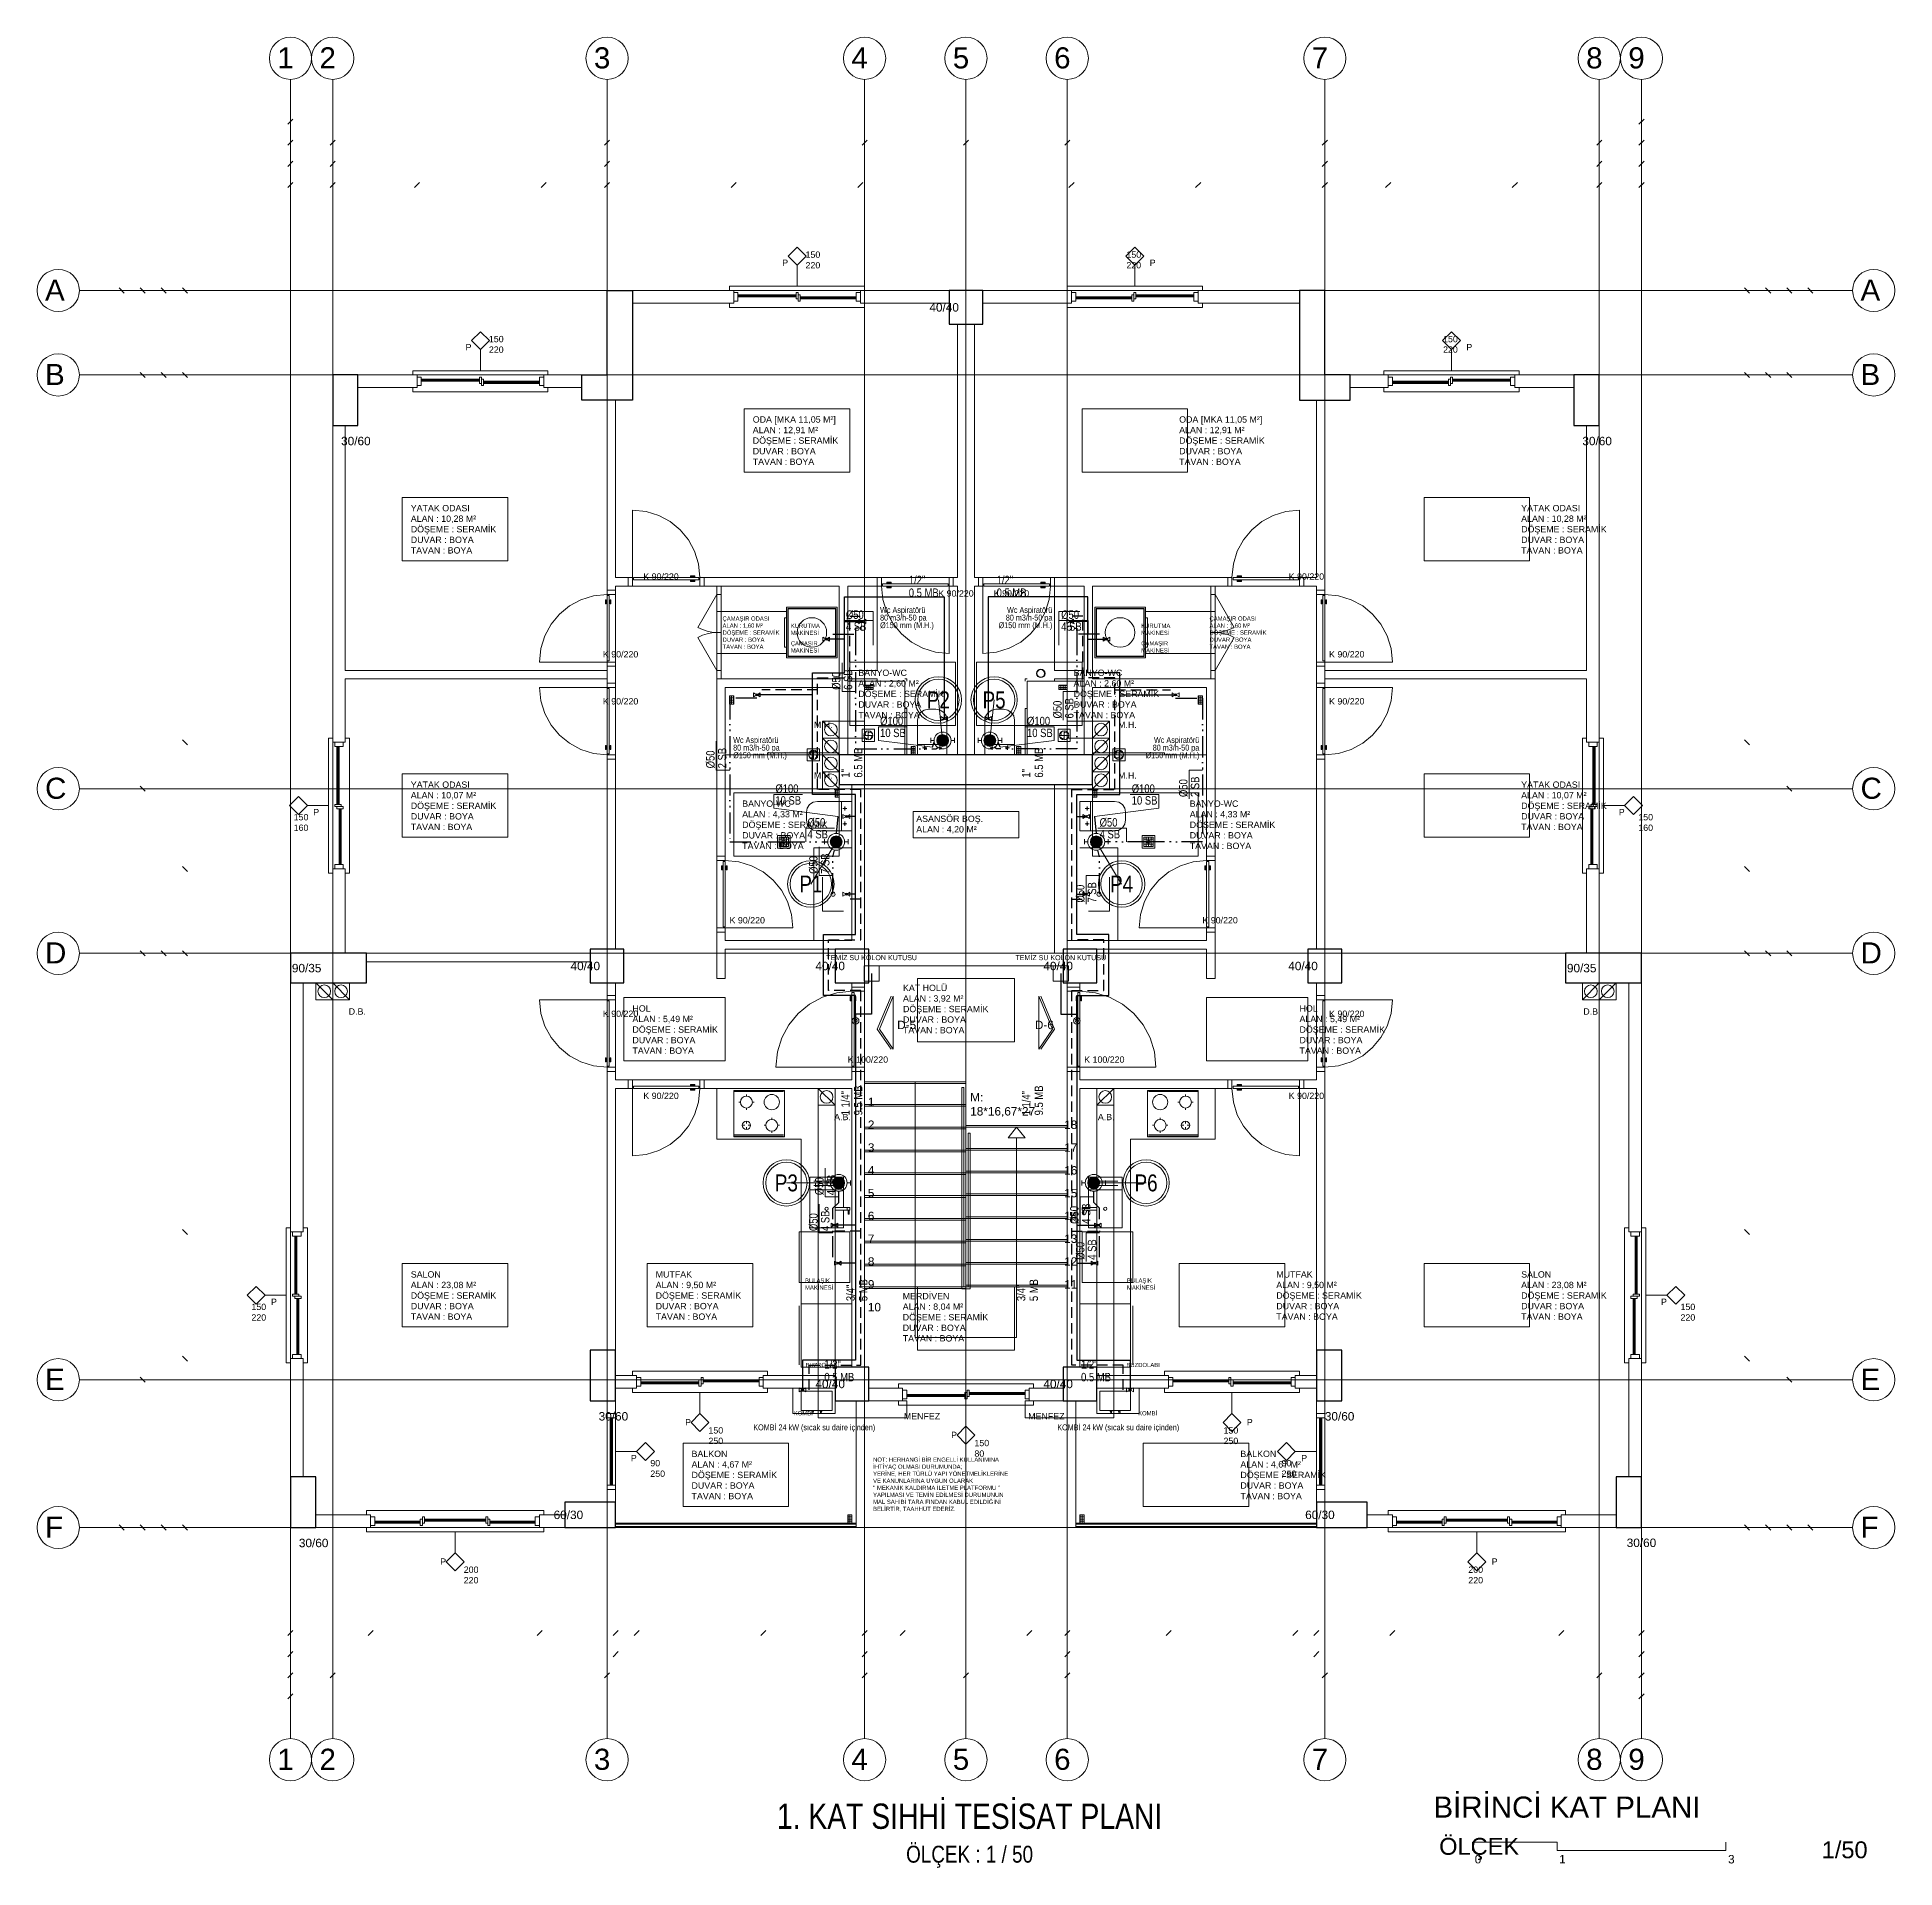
# Model space of a CAD drawing. Header units: centimetres. Extents: x -1224 to 6601, y -5301 to -1283.
# Drawn here: x 1126 to 3326, y -3451 to -1283 of the extents above; entities that cross this region are included whole.
import ezdxf
from ezdxf.enums import TextEntityAlignment as Align

# ---------------------------------------------------------------- set-up
doc = ezdxf.new("R2010")
doc.units = ezdxf.units.CM
doc.linetypes.add('ROTAS_BASMA', pattern=[18.75, 12.5, -6.25])
doc.linetypes.add('ROTAS_PISSU', pattern=[45, 25, -6, 0, -6, 2, -6])
for name, color, linetype, lineweight in [('ROTAS-MIMARI', 8, 'Continuous', 13), ('ROTAS-MIMARI-YAZI', 8, 'Continuous', 13), ('ROTAS-PAFTA-YAZI', 7, 'Continuous', 25), ('ROTAS-SEMBOL-KILAVUZ', 9, 'Continuous', 9), ('ROTAS-SIHHI-CIHAZ-YAZI', 1, 'Continuous', 13), ('ROTAS-SIHHI-HAVALANDIRMA-SEMBOL', 30, 'Continuous', 13), ('ROTAS-SIHHI-HAVALANDIRMA-YAZI', 30, 'Continuous', 9), ('ROTAS-SIHHI-KOLON-NO', 1, 'Continuous', 18), ('ROTAS-SIHHI-PIS-SU', 6, 'ROTAS_PISSU', 30), ('ROTAS-SIHHI-PIS-SU-CAP', 211, 'Continuous', 18), ('ROTAS-SIHHI-SEMBOL', 1, 'Continuous', 18), ('ROTAS-SIHHI-SICAK-SU', 1, 'ROTAS_BASMA', 30), ('ROTAS-SIHHI-SOGUK-SU', 5, 'Continuous', 30), ('ROTAS-SIHHI-TEMIZ-SU-CAP', 101, 'Continuous', 18)]:
    doc.layers.add(name, color=color, linetype=linetype, lineweight=lineweight)
doc.layers.add('ROTAS-MIMARI-KOLON', color=8, linetype='Continuous')
doc.styles.add('ROTAS-YAZI', font='arial.ttf')

msp = doc.modelspace()

# ---------------------------------------------------------------- texts
at = {"layer": 'ROTAS-MIMARI-YAZI', "attachment_point": 1, "style": 'ROTAS-YAZI'}
for s, insert, char_height in [('1', (1410.1, -1295.1), 25), ('2', (1460.1, -1295.1), 25), ('3', (1785.1, -1295.1), 25), ('4', (2090.1, -1295.1), 25), ('5', (2210.1, -1295.1), 25), ('6', (2330.1, -1295.1), 25), ('7', (2635.1, -1295.1), 25), ('8', (2960.1, -1295.1), 25), ('9', (3010.1, -1295.1), 25), ('150\\P220', (2035.7, -1536.9), 7.5), ('150\\P220', (2415.7, -1536.9), 7.5), ('P', (2008.1, -1546.5), 7.5), ('P', (2443.3, -1546.5), 7.5), ('A', (1135.1, -1570.1), 25), ('A', (3285.1, -1570.1), 25), ('40/40', (2182.4, -1598.1), 10), ('P', (1633.1, -1646.5), 7.5), ('150\\P220', (1660.7, -1636.9), 7.5), ('150\\P220', (2790.7, -1636.9), 7.5), ('P', (2818.3, -1646.5), 7.5), ('B', (1135.1, -1670.1), 25), ('B', (3285.1, -1670.1), 25), ('ODA [MKA 11,05 M²]\\PALAN : 12,91 M² \\PDÖŞEME : SERAMİK\\PDUVAR : BOYA \\PTAVAN : BOYA', (1973.2, -1732.1), 7.5), ('ODA [MKA 11,05 M²]\\PALAN : 12,91 M² \\PDÖŞEME : SERAMİK\\PDUVAR : BOYA \\PTAVAN : BOYA', (2478.2, -1732.1), 7.5), ('30/60', (1485.7, -1756.4), 10), ('30/60', (2955.7, -1756.4), 10), ('YATAK ODASI\\PALAN : 10,28 M² \\PDÖŞEME : SERAMİK\\PDUVAR : BOYA \\PTAVAN : BOYA', (1568.2, -1837.1), 7.5), ('YATAK ODASI\\PALAN : 10,28 M² \\PDÖŞEME : SERAMİK\\PDUVAR : BOYA \\PTAVAN : BOYA', (2883.2, -1837.1), 7.5), ('K 90/220', (1843.6, -1918.1), 7.5), ('K 90/220', (2607.9, -1918.1), 7.5), ('K 90/220', (2192.9, -1938.1), 7.5), ('K 90/220', (2258.6, -1938.1), 7.5), ('ÇAMAŞIR ODASI\\PALAN : 1,60 M² \\PDÖŞEME : SERAMİK\\PDUVAR : BOYA \\PTAVAN : BOYA', (1937.4, -1969.1), 5), ('KURUTMA\\PMAKİNESİ', (2018.2, -1977.7), 5), ('KURUTMA\\PMAKİNESİ', (2433.2, -1977.7), 5), ('ÇAMAŞIR ODASI\\PALAN : 1,60 M² \\PDÖŞEME : SERAMİK\\PDUVAR : BOYA \\PTAVAN : BOYA', (2514.1, -1969.1), 5), ('ÇAMAŞIR\\PMAKİNESİ', (2018.2, -1998.5), 5), ('ÇAMAŞIR\\PMAKİNESİ', (2433.2, -1998.5), 5), ('K 90/220', (1795.7, -2010.2), 7.5), ('K 90/220', (2655.7, -2010.2), 7.5), ('BANYO-WC\\PALAN : 2,60 M² \\PDÖŞEME : SERAMİK\\PDUVAR : BOYA \\PTAVAN : BOYA', (2098.2, -2032.1), 7.5), ('BANYO-WC\\PALAN : 2,60 M² \\PDÖŞEME : SERAMİK\\PDUVAR : BOYA \\PTAVAN : BOYA', (2353.2, -2032.1), 7.5), ('K 90/220', (1795.7, -2065.9), 7.5), ('K 90/220', (2655.7, -2065.9), 7.5), ('M.H.', (2045.6, -2093.6), 7.5), ('M.H.', (2405.9, -2093.6), 7.5), ('M.H.', (2045.6, -2153.6), 7.5), ('M.H.', (2405.9, -2153.6), 7.5), ('C', (1135.1, -2160.1), 25), ('YATAK ODASI\\PALAN : 10,07 M² \\PDÖŞEME : SERAMİK\\PDUVAR : BOYA \\PTAVAN : BOYA', (1568.2, -2164.6), 7.5), ('YATAK ODASI\\PALAN : 10,07 M² \\PDÖŞEME : SERAMİK\\PDUVAR : BOYA \\PTAVAN : BOYA', (2883.2, -2164.6), 7.5), ('C', (3285.1, -2160.1), 25), ('P', (1452.7, -2197.1), 7.5), ('BANYO-WC\\PALAN : 4,33 M² \\PDÖŞEME : SERAMİK\\PDUVAR : BOYA \\PTAVAN : BOYA', (1960.7, -2187.1), 7.5), ('BANYO-WC\\PALAN : 4,33 M² \\PDÖŞEME : SERAMİK\\PDUVAR : BOYA \\PTAVAN : BOYA', (2490.7, -2187.1), 7.5), ('P', (2998.8, -2197.1), 7.5), ('150\\P160', (1429.5, -2203.1), 7.5), ('ASANSÖR BOŞ.\\PALAN : 4,20 M² ', (2166.8, -2205), 7.5), ('150\\P160', (3021.9, -2203.1), 7.5), ('K 90/220', (1945.7, -2325.2), 7.5), ('K 90/220', (2505.7, -2325.2), 7.5), ('D', (1135.1, -2355.1), 25), ('D', (3285.1, -2355.1), 25), ('90/35', (1427.4, -2380.6), 10), ('40/40', (1757.4, -2378.1), 10), ('40/40', (2047.4, -2378.1), 10), ('40/40', (2317.4, -2378.1), 10), ('40/40', (2607.4, -2378.1), 10), ('90/35', (2937.4, -2380.6), 10), ('KAT HOLÜ\\PALAN : 3,92 M² \\PDÖŞEME : SERAMİK\\PDUVAR : BOYA \\PTAVAN : BOYA', (2151.1, -2405.3), 7.5), ('D.B.', (1494.7, -2433.2), 7.5), ('K 90/220', (1795.7, -2435.9), 7.5), ('HOL\\PALAN : 5,49 M² \\PDÖŞEME : SERAMİK\\PDUVAR : BOYA \\PTAVAN : BOYA', (1830.7, -2429.6), 7.5), ('HOL\\PALAN : 5,49 M² \\PDÖŞEME : SERAMİK\\PDUVAR : BOYA \\PTAVAN : BOYA', (2620.7, -2429.6), 7.5), ('K 90/220', (2655.7, -2435.9), 7.5), ('D.B.', (2956.8, -2433.2), 7.5), ('D-5', (2144.2, -2447.9), 10), ('D-6', (2307.3, -2447.9), 10), ('K 100/220', (2085.7, -2490.2), 7.5), ('K 100/220', (2365.7, -2490.2), 7.5), ('K 90/220', (1843.6, -2533.1), 7.5), ('1', (2109.5, -2539.1), 10), ('M: \\P18*16,67*27', (2230.7, -2533.5), 10), ('K 90/220', (2607.9, -2533.1), 7.5), ('A.B.', (2069.6, -2558.2), 7.5), ('2', (2109.5, -2566.1), 10), ('18', (2342, -2566.1), 10), ('A.B.', (2381.9, -2558.2), 7.5), ('3', (2109.5, -2593.1), 10), ('17', (2342, -2593.1), 10), ('4', (2109.5, -2620.1), 10), ('16', (2342, -2620.1), 10), ('5', (2109.5, -2647.1), 10), ('15', (2342, -2647.1), 10), ('6', (2109.5, -2674.1), 10), ('14', (2342, -2674.1), 10), ('7', (2109.5, -2701.1), 10), ('13', (2342, -2701.1), 10), ('8', (2109.5, -2728.1), 10), ('12', (2342, -2728.1), 10), ('SALON\\PALAN : 23,08 M² \\PDÖŞEME : SERAMİK\\PDUVAR : BOYA \\PTAVAN : BOYA', (1568.2, -2744.6), 7.5), ('MUTFAK\\PALAN : 9,50 M² \\PDÖŞEME : SERAMİK\\PDUVAR : BOYA \\PTAVAN : BOYA', (1858.2, -2744.6), 7.5), ('MUTFAK\\PALAN : 9,50 M² \\PDÖŞEME : SERAMİK\\PDUVAR : BOYA \\PTAVAN : BOYA', (2593.2, -2744.6), 7.5), ('SALON\\PALAN : 23,08 M² \\PDÖŞEME : SERAMİK\\PDUVAR : BOYA \\PTAVAN : BOYA', (2883.2, -2744.6), 7.5), ('BULAŞIK\\PMAKİNESİ', (2035.1, -2753.1), 5), ('9', (2109.5, -2755.1), 10), ('MERDİVEN\\PALAN : 8,04 M² \\PDÖŞEME : SERAMİK\\PDUVAR : BOYA \\PTAVAN : BOYA', (2150.8, -2770.3), 7.5), ('11', (2342, -2755.1), 10), ('BULAŞIK\\PMAKİNESİ', (2416.4, -2753.1), 5), ('150\\P220', (1379.5, -2783.1), 7.5), ('P', (1402.7, -2777.1), 7.5), ('10', (2109.5, -2782.1), 10), ('P', (3048.8, -2777.1), 7.5), ('150\\P220', (3071.9, -2783.1), 7.5), ('BUZDOLABI', (2035.7, -2853.1), 5), ('BUZDOLABI', (2415.7, -2853.1), 5), ('E', (1135.1, -2860.1), 25), ('40/40', (2047.4, -2873.1), 10), ('40/40', (2317.4, -2873.1), 10), ('E', (3285.1, -2860.1), 25), ('30/60', (1790.7, -2911.4), 10), ('P', (1893.1, -2919.7), 7.5), ('KOMBİ', (2021.8, -2910.3), 5), ('MENFEZ', (2152.1, -2912.6), 7.5), ('MENFEZ', (2299.4, -2912.6), 7.5), ('KOMBİ', (2429.6, -2910.3), 5), ('P', (2558.3, -2919.7), 7.5), ('30/60', (2650.7, -2911.4), 10), ('150\\P250', (1920.7, -2929.3), 7.5), ('P', (2208.1, -2934.7), 7.5), ('150\\P80', (2235.7, -2944.3), 7.5), ('150\\P250', (2530.7, -2929.3), 7.5), ('P', (1828.8, -2962.1), 7.5), ('90\\P250', (1851.9, -2968.1), 7.5), ('BALKON\\PALAN : 4,67 M² \\PDÖŞEME : SERAMİK\\PDUVAR : BOYA \\PTAVAN : BOYA', (1900.7, -2957.1), 7.5), ("NOT: HERHANGİ BİR ENGELLİ KULLANIMINA \\PİHTİYAÇ OLMASI DURUMUNDA;\\PYERİNE, HER TÜRLÜ YAPI YÖNETMELİKLERİNE \\PVE KANUNLARINA UYGUN OLARAK \\P'' MEKANİK KALDIRMA İLETME PLATFORMU '' \\PYAPILMASI VE TEMİN EDİLMESİ DURUMUNUN \\PMAL SAHİBİ TARA FINDAN KABUL EDİLDİĞİNİ \\PBELİRTİR, TAAHHÜT EDERİZ.", (2115.7, -2965.2), 5), ('BALKON\\PALAN : 4,67 M² \\PDÖŞEME : SERAMİK\\PDUVAR : BOYA \\PTAVAN : BOYA', (2550.7, -2957.1), 7.5), ('90\\P250', (2599.5, -2968.1), 7.5), ('P', (2622.7, -2962.1), 7.5), ('F', (1135.1, -3035.1), 25), ('60/30', (1737.4, -3028.1), 10), ('60/30', (2627.4, -3028.1), 10), ('F', (3285.1, -3035.1), 25), ('30/60', (1435.7, -3061.4), 10), ('30/60', (3008.2, -3061.2), 10), ('P', (1603.1, -3084.7), 7.5), ('200\\P220', (1630.9, -3094.3), 7.5), ('200\\P220', (2820.6, -3094.3), 7.5), ('P', (2848.3, -3084.7), 7.5), ('1', (1410.1, -3310.1), 25), ('2', (1460.1, -3310.1), 25), ('3', (1785.1, -3310.1), 25), ('4', (2090.1, -3310.1), 25), ('5', (2210.1, -3310.1), 25), ('6', (2330.1, -3310.1), 25), ('7', (2635.1, -3310.1), 25), ('8', (2960.1, -3310.1), 25), ('9', (3010.1, -3310.1), 25), ('BİRİNCİ KAT PLANI', (2779.3, -3366.7), 25), ('ÖLÇEK', (2786.1, -3415.7), 20), ('1/50', (3239.1, -3419.8), 20), ('0', (2828.2, -3435.9), 10), ('1', (2928.2, -3435.9), 10), ('3', (3128.2, -3435.9), 10)]:
    msp.add_mtext(s, dxfattribs=dict(at, insert=insert, char_height=char_height))
at = {"layer": 'ROTAS-PAFTA-YAZI', "style": 'ROTAS-YAZI', "width": 0.8}
for s, height, p in [('1. KAT SIHHİ TESİSAT PLANI', 30, (2230, -3390)), ('ÖLÇEK : 1 / 50', 20, (2230, -3435))]:
    msp.add_text(s, height=height, dxfattribs=at).set_placement(p, align=Align.MIDDLE_CENTER)
at = {"layer": 'ROTAS-SIHHI-CIHAZ-YAZI', "style": 'ROTAS-YAZI', "width": 0.8}
for p in [(2114, -2378), (2338, -2378)]:
    msp.add_text('TEMİZ SU KOLON KUTUSU', height=6, dxfattribs=at).set_placement(p, align=Align.BOTTOM_CENTER)
for p in [(2046, -2926), (2406, -2926)]:
    msp.add_text('KOMBİ 24 kW (sıcak su daire içinden)', height=7, dxfattribs=at).set_placement(p, align=Align.TOP_CENTER)
at = {"layer": 'ROTAS-SIHHI-HAVALANDIRMA-YAZI', "style": 'ROTAS-YAZI', "width": 0.8}
for s, p in [('Wc Aspiratörü', (2124, -1958)), ('80 m3/h-50 pa', (2124, -1967)), ('Ø150 mm (M.H.)', (2124, -1976)), ('Wc Aspiratörü', (1950, -2112)), ('80 m3/h-50 pa', (1950, -2121)), ('Ø150 mm (M.H.)', (1950, -2130))]:
    msp.add_text(s, height=7, dxfattribs=at).set_placement(p, align=Align.TOP_LEFT)
for s, p in [('Wc Aspiratörü', (2328, -1958)), ('Ø150 mm (M.H.)', (2328, -1976)), ('80 m3/h-50 pa', (2328, -1967)), ('Wc Aspiratörü', (2502, -2112)), ('Ø150 mm (M.H.)', (2502, -2130)), ('80 m3/h-50 pa', (2502, -2121))]:
    msp.add_text(s, height=7, dxfattribs=at).set_placement(p, align=Align.TOP_RIGHT)

# ---------------------------------------------------------------- blocks, each defined once
blk = doc.blocks.new('ROTAS-S2-PS-CAP-U')
for p, q in [((0, 0), (0, 16)), ((0, 16), (34, 16))]:
    blk.add_line(p, q)
at = {"style": 'ROTAS-YAZI', "width": 0.8}
for tag, p in [('CAP', (2, 18)), ('SB', (2, 4))]:
    blk.add_attdef(tag, p, '', height=10, dxfattribs=at)
blk = doc.blocks.new('ROTAS-S2-YER-SUZGECI')
for p, q in [((-5.5, 3), (5.5, 3)), ((-5.5, 0), (5.5, 0)), ((-3, -5.5), (-3, 5.5)), ((0, -5.5), (0, 5.5)), ((3, -5.5), (3, 5.5)), ((-5.5, -3), (5.5, -3))]:
    blk.add_line(p, q)
for points in [[(-7.5, -7.5), (7.5, -7.5), (7.5, 7.5), (-7.5, 7.5)], [(-5.5, -5.5), (5.5, -5.5), (5.5, 5.5), (-5.5, 5.5)]]:
    blk.add_lwpolyline(points, close=True)
blk.add_circle((0, 0), 2)
blk = doc.blocks.new('ROTAS-S2-PIS-KOLON')
h = blk.add_hatch(color=6)
edge = h.paths.add_edge_path()
edge.add_arc((0, 0), 7, 0, 360)
at = {"color": 30}
for p, q in [((-10, 0), (-14, 0)), ((10, 0), (14, 0))]:
    blk.add_line(p, q, dxfattribs=at)
at = {"color": 1}
for points in [[(-14, -3), (-14, 3)], [(14, -3), (14, 3)]]:
    blk.add_lwpolyline(points, dxfattribs=at)
at = {"color": 30}
blk.add_circle((0, 0), 10, dxfattribs=at)
at = {"color": 6}
blk.add_circle((0, 0), 7, dxfattribs=at)
at = {"style": 'ROTAS-YAZI', "flags": 1}
blk.add_attdef('NO', (0, 0), '', height=5, dxfattribs=at)
blk = doc.blocks.new('ROTAS-S2-KOLON-NO')
at = {"color": 1}
for radius in [27.5, 24.5]:
    blk.add_circle((0, 0), radius, dxfattribs=at)
at = {"color": 6, "style": 'ROTAS-YAZI', "width": 0.8}
blk.add_attdef('NO', text='', height=20, dxfattribs=at).set_placement((0, 0), align=Align.MIDDLE_CENTER)
blk = doc.blocks.new('ROTAS-S2-KURESEL-VANA')
blk.add_lwpolyline([(-4, -2.5), (4, 2.5), (4, -2.5), (-4, 2.5)], close=True)
blk.add_circle((0, 0), 1.2)
blk = doc.blocks.new('ROTAS-S2-TS-CAP2')
at = {"style": 'ROTAS-YAZI', "width": 0.8}
for tag, p in [('C1', (0, 15)), ('M1', (0, 0))]:
    blk.add_attdef(tag, p, '', height=10, dxfattribs=at)
blk = doc.blocks.new('ROTAS-S2-TEMIZ-GIRIS')
for radius in [4, 2]:
    blk.add_circle((0, 0), radius)
blk = doc.blocks.new('ROTAS-S2-ASPIRATOR')
for q in [(-8, 0), (0, 8), (8, 0), (0, -8)]:
    blk.add_line((0, 0), q)
blk.add_lwpolyline([(-12, -12), (12, -12), (12, 12), (-12, 12)], close=True)
blk.add_circle((0, 0), 9)
for centre, start, end in [((-2.3, 3.3), 110, 210), ((3.3, 2.3), 20, 120), ((-3.3, -2.3), 200, 300), ((2.3, -3.3), 290, 390)]:
    blk.add_arc(centre, 4, start, end)
blk = doc.blocks.new('ROTAS-S2-PS-CAP-UL')
for p, q in [((0, 16), (-34, 16)), ((0, 0), (0, 16))]:
    blk.add_line(p, q)
at = {"style": 'ROTAS-YAZI', "width": 0.8}
for tag, p in [('CAP', (-32, 18)), ('SB', (-32, 4))]:
    blk.add_attdef(tag, p, '', height=10, dxfattribs=at)

# ---------------------------------------------------------------- linework, layer by layer
at = {"layer": 'ROTAS-MIMARI'}
for points in [[(1425.7, -1333.1), (1425.7, -3298.1)], [(1475.7, -1333.1), (1475.7, -3298.1)], [(1800.7, -1333.1), (1800.7, -3298.1)], [(2105.7, -1333.1), (2105.7, -3298.1)], [(2225.7, -1333.1), (2225.7, -3298.1)], [(2345.7, -1333.1), (2345.7, -3298.1)], [(2650.7, -1333.1), (2650.7, -3298.1)], [(2975.7, -1333.1), (2975.7, -3298.1)], [(3025.7, -1333.1), (3025.7, -3298.1)], [(1428.7, -1380.1), (1422.7, -1386.1)], [(3022.7, -1386.1), (3028.7, -1380.1)], [(1428.7, -1405.1), (1422.7, -1411.1)], [(1472.7, -1411.1), (1478.7, -1405.1)], [(1478.7, -1405.1), (1472.7, -1411.1)], [(1797.7, -1411.1), (1803.7, -1405.1)], [(1803.7, -1405.1), (1797.7, -1411.1)], [(2108.7, -1405.1), (2102.7, -1411.1)], [(2102.7, -1411.1), (2108.7, -1405.1)], [(2222.7, -1411.1), (2228.7, -1405.1)], [(2228.7, -1405.1), (2222.7, -1411.1)], [(2342.7, -1411.1), (2348.7, -1405.1)], [(2348.7, -1405.1), (2342.7, -1411.1)], [(2647.7, -1411.1), (2653.7, -1405.1)], [(2653.7, -1405.1), (2647.7, -1411.1)], [(2972.7, -1411.1), (2978.7, -1405.1)], [(2978.7, -1405.1), (2972.7, -1411.1)], [(3022.7, -1411.1), (3028.7, -1405.1)], [(1428.7, -1430.1), (1422.7, -1436.1)], [(1472.7, -1436.1), (1478.7, -1430.1)], [(1478.7, -1430.1), (1472.7, -1436.1)], [(1797.7, -1436.1), (1803.7, -1430.1)], [(1803.7, -1430.1), (1797.7, -1436.1)], [(2647.7, -1436.1), (2653.7, -1430.1)], [(2653.7, -1430.1), (2647.7, -1436.1)], [(2978.7, -1430.1), (2972.7, -1436.1)], [(2972.7, -1436.1), (2978.7, -1430.1)], [(3022.7, -1436.1), (3028.7, -1430.1)], [(1428.7, -1455.1), (1422.7, -1461.1)], [(1472.7, -1461.1), (1478.7, -1455.1)], [(1478.7, -1455.1), (1472.7, -1461.1)], [(1572.7, -1461.1), (1578.7, -1455.1)], [(1578.7, -1455.1), (1572.7, -1461.1)], [(1722.7, -1461.1), (1728.7, -1455.1)], [(1728.7, -1455.1), (1722.7, -1461.1)], [(1803.7, -1455.1), (1797.7, -1461.1)], [(1797.7, -1461.1), (1803.7, -1455.1)], [(1947.7, -1461.1), (1953.7, -1455.1)], [(1953.7, -1455.1), (1947.7, -1461.1)], [(2097.7, -1461.1), (2103.7, -1455.1)], [(2103.7, -1455.1), (2097.7, -1461.1)], [(2347.7, -1461.1), (2353.7, -1455.1)], [(2353.7, -1455.1), (2347.7, -1461.1)], [(2497.7, -1461.1), (2503.7, -1455.1)], [(2503.7, -1455.1), (2497.7, -1461.1)], [(2653.7, -1455.1), (2647.7, -1461.1)], [(2647.7, -1461.1), (2653.7, -1455.1)], [(2722.7, -1461.1), (2728.7, -1455.1)], [(2728.7, -1455.1), (2722.7, -1461.1)], [(2872.7, -1461.1), (2878.7, -1455.1)], [(2878.7, -1455.1), (2872.7, -1461.1)], [(2972.7, -1461.1), (2978.7, -1455.1)], [(2978.7, -1455.1), (2972.7, -1461.1)], [(3022.7, -1461.1), (3028.7, -1455.1)], [(2025.7, -1578.1), (2025.7, -1553.1)], [(2425.7, -1578.1), (2425.7, -1553.1)], [(1175.7, -1583.1), (3275.7, -1583.1)], [(1228.7, -1586.1), (1222.7, -1580.1)], [(1253.7, -1586.1), (1247.7, -1580.1)], [(1278.7, -1586.1), (1272.7, -1580.1)], [(1303.7, -1586.1), (1297.7, -1580.1)], [(1830.7, -1583.1), (1950.7, -1583.1)], [(2105.7, -1583.1), (2105.7, -1578.1), (1945.7, -1578.1), (1945.7, -1583.1)], [(1950.7, -1583.1), (1950.7, -1598.1)], [(2100.7, -1583.1), (2205.7, -1583.1)], [(2100.7, -1583.1), (2100.7, -1598.1)], [(2245.7, -1583.1), (2350.7, -1583.1)], [(2345.7, -1583.1), (2345.7, -1578.1), (2505.7, -1578.1), (2505.7, -1583.1)], [(2350.7, -1583.1), (2350.7, -1598.1)], [(2500.7, -1583.1), (2620.7, -1583.1)], [(2500.7, -1583.1), (2500.7, -1598.1)], [(3153.7, -1586.1), (3147.7, -1580.1)], [(3178.7, -1586.1), (3172.7, -1580.1)], [(3203.7, -1586.1), (3197.7, -1580.1)], [(3228.7, -1586.1), (3222.7, -1580.1)], [(1830.7, -1598.1), (1950.7, -1598.1)], [(2105.7, -1598.1), (2105.7, -1603.1), (1945.7, -1603.1), (1945.7, -1598.1)], [(2024.5, -1588.1), (1955.7, -1588.1)], [(2024.5, -1589.1), (1955.7, -1589.1)], [(2024.5, -1589.6), (1955.7, -1589.6)], [(2024.5, -1590.6), (1955.7, -1590.6)], [(2095.7, -1590.6), (2029.5, -1590.6)], [(2095.7, -1591.6), (2029.5, -1591.6)], [(2095.7, -1592.1), (2029.5, -1592.1)], [(2095.7, -1593.1), (2029.5, -1593.1)], [(2100.7, -1598.1), (2205.7, -1598.1)], [(2245.7, -1598.1), (2350.7, -1598.1)], [(2345.7, -1598.1), (2345.7, -1603.1), (2505.7, -1603.1), (2505.7, -1598.1)], [(2355.7, -1590.6), (2422, -1590.6)], [(2355.7, -1591.6), (2422, -1591.6)], [(2355.7, -1592.1), (2422, -1592.1)], [(2355.7, -1593.1), (2422, -1593.1)], [(2427, -1588.1), (2495.7, -1588.1)], [(2427, -1589.1), (2495.7, -1589.1)], [(2427, -1589.6), (2495.7, -1589.6)], [(2427, -1590.6), (2495.7, -1590.6)], [(2500.7, -1598.1), (2620.7, -1598.1)], [(2215.7, -1623.1), (2215.7, -1923.1)], [(2235.7, -1623.1), (2235.7, -1923.1)], [(1650.7, -1678.1), (1650.7, -1653.1)], [(2800.7, -1678.1), (2800.7, -1653.1)], [(1175.7, -1683.1), (3275.7, -1683.1)], [(1253.7, -1686.1), (1247.7, -1680.1)], [(1247.7, -1680.1), (1253.7, -1686.1)], [(1278.7, -1686.1), (1272.7, -1680.1)], [(1272.7, -1680.1), (1278.7, -1686.1)], [(1297.7, -1680.1), (1303.7, -1686.1)], [(1303.7, -1686.1), (1297.7, -1680.1)], [(1505.7, -1683.1), (1575.7, -1683.1)], [(1730.7, -1683.1), (1730.7, -1678.1), (1570.7, -1678.1), (1570.7, -1683.1)], [(1575.7, -1683.1), (1575.7, -1698.1)], [(1649.5, -1688.1), (1580.7, -1688.1)], [(1649.5, -1689.1), (1580.7, -1689.1)], [(1649.5, -1689.6), (1580.7, -1689.6)], [(1649.5, -1690.6), (1580.7, -1690.6)], [(1720.7, -1690.6), (1654.5, -1690.6)], [(1720.7, -1691.6), (1654.5, -1691.6)], [(1720.7, -1692.1), (1654.5, -1692.1)], [(1720.7, -1693.1), (1654.5, -1693.1)], [(1725.7, -1683.1), (1770.7, -1683.1)], [(1725.7, -1683.1), (1725.7, -1698.1)], [(2680.7, -1683.1), (2725.7, -1683.1)], [(2720.7, -1683.1), (2720.7, -1678.1), (2880.7, -1678.1), (2880.7, -1683.1)], [(2725.7, -1683.1), (2725.7, -1698.1)], [(2730.7, -1690.6), (2797, -1690.6)], [(2730.7, -1691.6), (2797, -1691.6)], [(2730.7, -1692.1), (2797, -1692.1)], [(2730.7, -1693.1), (2797, -1693.1)], [(2802, -1688.1), (2870.7, -1688.1)], [(2802, -1689.1), (2870.7, -1689.1)], [(2802, -1689.6), (2870.7, -1689.6)], [(2802, -1690.6), (2870.7, -1690.6)], [(2875.7, -1683.1), (2945.7, -1683.1)], [(2875.7, -1683.1), (2875.7, -1698.1)], [(3147.7, -1680.1), (3153.7, -1686.1)], [(3153.7, -1686.1), (3147.7, -1680.1)], [(3172.7, -1680.1), (3178.7, -1686.1)], [(3178.7, -1686.1), (3172.7, -1680.1)], [(3197.7, -1680.1), (3203.7, -1686.1)], [(3203.7, -1686.1), (3197.7, -1680.1)], [(1505.7, -1698.1), (1575.7, -1698.1)], [(1730.7, -1698.1), (1730.7, -1703.1), (1570.7, -1703.1), (1570.7, -1698.1)], [(1725.7, -1698.1), (1770.7, -1698.1)], [(1800.7, -1713.1), (1800.7, -1938.1)], [(1810.7, -1713.1), (1810.7, -1923.1)], [(2640.7, -1713.1), (2640.7, -1923.1)], [(2650.7, -1713.1), (2650.7, -1938.1)], [(2680.7, -1698.1), (2725.7, -1698.1)], [(2720.7, -1698.1), (2720.7, -1703.1), (2880.7, -1703.1), (2880.7, -1698.1)], [(2875.7, -1698.1), (2945.7, -1698.1)], [(1963.2, -1723.1), (1963.2, -1798.1), (2088.2, -1798.1), (2088.2, -1723.1), (1963.2, -1723.1)], [(2488.2, -1723.1), (2488.2, -1798.1), (2363.2, -1798.1), (2363.2, -1723.1), (2488.2, -1723.1)], [(1475.7, -2118.1), (1475.7, -1743.1)], [(1490.7, -2033.1), (1490.7, -1743.1)], [(2960.7, -1743.1), (2960.7, -2033.1)], [(2975.7, -1743.1), (2975.7, -2118.1)], [(1558.2, -1828.1), (1558.2, -1903.1), (1683.2, -1903.1), (1683.2, -1828.1), (1558.2, -1828.1)], [(1830.7, -1923.1), (1830.7, -1843.1)], [(1830.7, -1843.1), (1846.9, -1844.7), (1861.9, -1849.4), (1875.5, -1856.7), (1887.3, -1866.5), (1897.1, -1878.4), (1904.4, -1891.9), (1909.1, -1907), (1910.7, -1923.1)], [(2620.7, -1843.1), (2604.6, -1844.7), (2589.6, -1849.4), (2576, -1856.7), (2564.2, -1866.5), (2554.4, -1878.4), (2547, -1891.9), (2542.4, -1907), (2540.7, -1923.1)], [(2620.7, -1923.1), (2620.7, -1843.1)], [(2893.2, -1828.1), (2893.2, -1903.1), (2768.2, -1903.1), (2768.2, -1828.1), (2893.2, -1828.1)], [(1810.7, -1923.1), (1825.7, -1923.1)], [(1810.7, -1933.1), (1825.7, -1933.1)], [(1810.7, -1933.1), (1810.7, -1938.1)], [(1825.7, -1933.1), (1825.7, -1923.1)], [(1830.7, -1933.1), (1910.7, -1933.1)], [(1915.7, -1923.1), (2120.7, -1923.1)], [(1915.7, -1933.1), (1915.7, -1923.1)], [(1915.7, -1933.1), (2075.7, -1933.1)], [(2075.7, -1933.1), (2075.7, -2043.1)], [(2085.7, -1933.1), (2120.7, -1933.1)], [(2085.7, -1933.1), (2085.7, -2133.1)], [(2085.7, -2033.1), (2120.7, -2033.1), (2120.7, -1933.1)], [(2120.7, -1933.1), (2120.7, -1923.1)], [(2205.7, -1923.1), (2125.7, -1923.1)], [(2205.7, -2013.1), (2189.6, -2011.5), (2174.6, -2006.8), (2161, -1999.4), (2149.2, -1989.7), (2139.4, -1977.8), (2132, -1964.2), (2127.4, -1949.2), (2125.7, -1933.1)], [(2205.7, -1933.1), (2205.7, -2013.1)], [(2210.7, -1923.1), (2215.7, -1923.1)], [(2210.7, -1933.1), (2210.7, -1923.1)], [(2210.7, -1933.1), (2215.7, -1933.1)], [(2215.7, -1933.1), (2215.7, -2133.1)], [(2240.7, -1923.1), (2235.7, -1923.1)], [(2235.7, -1933.1), (2235.7, -2133.1)], [(2240.7, -1933.1), (2235.7, -1933.1)], [(2240.7, -1923.1), (2240.7, -1933.1)], [(2245.7, -1923.1), (2325.7, -1923.1)], [(2245.7, -1933.1), (2245.7, -2013.1)], [(2245.7, -2013.1), (2261.9, -2011.5), (2276.9, -2006.8), (2290.5, -1999.4), (2302.3, -1989.7), (2312.1, -1977.8), (2319.4, -1964.2), (2324.1, -1949.2), (2325.7, -1933.1)], [(2535.7, -1923.1), (2330.7, -1923.1)], [(2330.7, -1923.1), (2330.7, -1933.1)], [(2365.7, -1933.1), (2330.7, -1933.1)], [(2365.7, -2033.1), (2330.7, -2033.1), (2330.7, -1933.1)], [(2365.7, -1933.1), (2365.7, -2133.1)], [(2375.7, -1933.1), (2375.7, -2043.1)], [(2535.7, -1933.1), (2375.7, -1933.1)], [(2535.7, -1933.1), (2535.7, -1923.1)], [(2620.7, -1933.1), (2540.7, -1933.1)], [(2640.7, -1923.1), (2625.7, -1923.1)], [(2625.7, -1933.1), (2625.7, -1923.1)], [(2640.7, -1933.1), (2625.7, -1933.1)], [(2640.7, -1933.1), (2640.7, -1938.1)], [(1720.7, -2023.1), (1722.4, -2007), (1727, -1991.9), (1734.4, -1978.4), (1744.2, -1966.5), (1756, -1956.7), (1769.6, -1949.4), (1784.6, -1944.7), (1800.7, -1943.1)], [(1810.7, -1938.1), (1800.7, -1938.1)], [(1810.7, -2023.1), (1810.7, -1943.1)], [(1930.7, -1943.1), (1908.2, -1982.1)], [(1935.7, -1943.1), (1930.7, -1943.1)], [(2515.7, -1943.1), (2520.7, -1943.1)], [(2520.7, -1943.1), (2543.2, -1982.1)], [(2640.7, -1938.1), (2650.7, -1938.1)], [(2640.7, -2023.1), (2640.7, -1943.1)], [(2730.7, -2023.1), (2729.1, -2007), (2724.4, -1991.9), (2717.1, -1978.4), (2707.3, -1966.5), (2695.5, -1956.7), (2681.9, -1949.4), (2666.9, -1944.7), (2650.7, -1943.1)], [(1930.7, -1963.1), (1930.7, -2013.1), (2013.2, -2013.1), (2013.2, -1963.1), (1930.7, -1963.1)], [(2013.2, -1970.6), (2010.7, -1970.6), (2010.7, -2005.6), (2013.2, -2005.6)], [(2090.7, -1963.1), (2115.7, -1963.1), (2115.7, -2003.1)], [(2360.7, -1963.1), (2335.7, -1963.1), (2335.7, -2003.1)], [(2520.7, -1963.1), (2520.7, -2013.1), (2438.2, -2013.1), (2438.2, -1963.1), (2520.7, -1963.1)], [(2438.2, -1970.6), (2440.7, -1970.6), (2440.7, -2005.6), (2438.2, -2005.6)], [(1908.2, -1982.1), (1913.5, -1984.7), (1919.1, -1986.5), (1924.8, -1987.7), (1930.7, -1988.1)], [(1930.7, -1988.1), (1924.8, -1988.5), (1919.1, -1989.6), (1913.5, -1991.5), (1908.2, -1994.1)], [(1930.7, -2033.1), (1908.2, -1994.1)], [(1935.7, -1988.1), (1930.7, -1988.1)], [(2515.7, -1988.1), (2520.7, -1988.1)], [(2520.7, -1988.1), (2526.6, -1987.7), (2532.4, -1986.5), (2537.9, -1984.7), (2543.2, -1982.1)], [(2543.2, -1994.1), (2537.9, -1991.5), (2532.4, -1989.6), (2526.6, -1988.5), (2520.7, -1988.1)], [(2520.7, -2033.1), (2543.2, -1994.1)], [(1800.7, -2023.1), (1720.7, -2023.1)], [(2088.2, -2023.1), (2088.2, -2098.1), (2213.2, -2098.1), (2213.2, -2023.1), (2088.2, -2023.1)], [(2363.2, -2023.1), (2363.2, -2098.1), (2238.2, -2098.1), (2238.2, -2023.1), (2363.2, -2023.1)], [(2650.7, -2023.1), (2730.7, -2023.1)], [(1490.7, -2033.1), (1800.7, -2033.1)], [(1490.7, -2118.1), (1490.7, -2043.1)], [(1490.7, -2043.1), (1800.7, -2043.1)], [(1800.7, -2028.1), (1800.7, -2033.1)], [(1810.7, -2028.1), (1800.7, -2028.1)], [(1800.7, -2043.1), (1800.7, -2048.1)], [(1810.7, -2028.1), (1810.7, -2048.1)], [(1935.7, -2033.1), (1930.7, -2033.1)], [(1930.7, -2043.1), (2075.7, -2043.1)], [(1930.7, -2043.1), (1930.7, -2253.1)], [(2085.7, -2043.1), (2120.7, -2043.1)], [(2085.7, -2045.6), (2153.2, -2045.6)], [(2120.7, -2043.1), (2120.7, -2045.6)], [(2153.2, -2043.1), (2155.7, -2043.1)], [(2153.2, -2045.6), (2153.2, -2133.1)], [(2155.7, -2043.1), (2155.7, -2045.6)], [(2298.2, -2043.1), (2295.7, -2043.1)], [(2295.7, -2043.1), (2295.7, -2045.6)], [(2365.7, -2045.6), (2298.2, -2045.6)], [(2298.2, -2045.6), (2298.2, -2133.1)], [(2365.7, -2043.1), (2330.7, -2043.1)], [(2330.7, -2043.1), (2330.7, -2045.6)], [(2520.7, -2043.1), (2375.7, -2043.1)], [(2515.7, -2033.1), (2520.7, -2033.1)], [(2520.7, -2043.1), (2520.7, -2253.1)], [(2640.7, -2028.1), (2640.7, -2048.1)], [(2640.7, -2028.1), (2650.7, -2028.1)], [(2650.7, -2028.1), (2650.7, -2033.1)], [(2960.7, -2033.1), (2650.7, -2033.1)], [(2960.7, -2043.1), (2650.7, -2043.1)], [(2650.7, -2043.1), (2650.7, -2048.1)], [(2960.7, -2043.1), (2960.7, -2118.1)], [(1800.7, -2053.1), (1720.7, -2053.1)], [(1720.7, -2053.1), (1722.4, -2069.2), (1727, -2084.2), (1734.4, -2097.8), (1744.2, -2109.7), (1756, -2119.4), (1769.6, -2126.8), (1784.6, -2131.5), (1800.7, -2133.1)], [(1800.7, -2048.1), (1810.7, -2048.1)], [(1810.7, -2053.1), (1810.7, -2133.1)], [(1940.7, -2053.1), (2075.7, -2053.1)], [(1940.7, -2053.1), (1940.7, -2253.1)], [(1946, -2073.1), (1946, -2063.1)], [(1950.5, -2065.6), (1946, -2065.6)], [(1948.2, -2073.1), (1948.2, -2063.1)], [(1950.5, -2063.1), (1950.5, -2073.1)], [(2075.7, -2053.1), (2075.7, -2133.1)], [(2105.7, -2050.8), (2115.7, -2050.8)], [(2105.7, -2053.1), (2115.7, -2053.1)], [(2115.7, -2055.3), (2105.7, -2055.3)], [(2108.2, -2055.3), (2108.2, -2050.8)], [(2110.7, -2055.3), (2110.7, -2050.8)], [(2113.2, -2055.3), (2113.2, -2050.8)], [(2345.7, -2050.8), (2335.7, -2050.8)], [(2345.7, -2053.1), (2335.7, -2053.1)], [(2335.7, -2055.3), (2345.7, -2055.3)], [(2338.2, -2055.3), (2338.2, -2050.8)], [(2340.7, -2055.3), (2340.7, -2050.8)], [(2343.2, -2055.3), (2343.2, -2050.8)], [(2510.7, -2053.1), (2375.7, -2053.1)], [(2375.7, -2053.1), (2375.7, -2133.1)], [(2501, -2063.1), (2501, -2073.1)], [(2501, -2065.6), (2505.5, -2065.6)], [(2503.2, -2073.1), (2503.2, -2063.1)], [(2505.5, -2073.1), (2505.5, -2063.1)], [(2510.7, -2053.1), (2510.7, -2253.1)], [(2650.7, -2048.1), (2640.7, -2048.1)], [(2640.7, -2053.1), (2640.7, -2133.1)], [(2650.7, -2053.1), (2730.7, -2053.1)], [(2730.7, -2053.1), (2729.1, -2069.2), (2724.4, -2084.2), (2717.1, -2097.8), (2707.3, -2109.7), (2695.5, -2119.4), (2681.9, -2126.8), (2666.9, -2131.5), (2650.7, -2133.1)], [(1950.5, -2068.1), (1946, -2068.1)], [(1950.5, -2070.6), (1946, -2070.6)], [(2153.2, -2078.1), (2155.7, -2078.1)], [(2155.7, -2078.1), (2155.7, -2133.1)], [(2181.2, -2079.1), (2176.2, -2080.1), (2172, -2082.9), (2169.3, -2087), (2168.2, -2092.1)], [(2181.2, -2079.1), (2190.2, -2079.1)], [(2203.2, -2092.1), (2202.2, -2087), (2199.4, -2082.9), (2195.3, -2080.1), (2190.2, -2079.1)], [(2261.2, -2079.1), (2256.2, -2080.1), (2252, -2082.9), (2249.3, -2087), (2248.2, -2092.1)], [(2270.2, -2079.1), (2261.2, -2079.1)], [(2283.2, -2092.1), (2282.2, -2087), (2279.4, -2082.9), (2275.3, -2080.1), (2270.2, -2079.1)], [(2298.2, -2078.1), (2295.7, -2078.1)], [(2295.7, -2078.1), (2295.7, -2133.1)], [(2501, -2068.1), (2505.5, -2068.1)], [(2501, -2070.6), (2505.5, -2070.6)], [(2055.7, -2093.1), (2075.7, -2113.1)], [(2075.7, -2093.1), (2075.7, -2113.1)], [(2168.2, -2092.1), (2168.2, -2133.1)], [(2203.2, -2092.1), (2203.2, -2133.1)], [(2248.2, -2092.1), (2248.2, -2133.1)], [(2283.2, -2092.1), (2283.2, -2133.1)], [(2395.7, -2093.1), (2375.7, -2113.1)], [(2375.7, -2093.1), (2375.7, -2113.1)], [(1297.7, -2115.1), (1303.7, -2121.1)], [(1303.7, -2121.1), (1297.7, -2115.1)], [(1475.7, -2273.1), (1470.7, -2273.1), (1470.7, -2113.1), (1475.7, -2113.1)], [(1490.7, -2118.1), (1475.7, -2118.1)], [(1480.7, -2191.8), (1480.7, -2123.1)], [(1481.7, -2191.8), (1481.7, -2123.1)], [(1482.2, -2191.8), (1482.2, -2123.1)], [(1483.2, -2191.8), (1483.2, -2123.1)], [(1490.7, -2273.1), (1495.7, -2273.1), (1495.7, -2113.1), (1490.7, -2113.1)], [(2075.7, -2133.1), (1940.7, -2133.1)], [(2075.7, -2130.6), (1990.7, -2130.6)], [(1990.7, -2130.6), (1990.7, -2133.1)], [(2055.7, -2113.1), (2075.7, -2133.1)], [(2055.7, -2133.1), (2075.7, -2153.1)], [(2161, -2133.1), (2161, -2123.1)], [(2165.5, -2125.6), (2161, -2125.6)], [(2165.5, -2128.1), (2161, -2128.1)], [(2165.5, -2130.6), (2161, -2130.6)], [(2163.2, -2133.1), (2163.2, -2123.1)], [(2165.5, -2123.1), (2165.5, -2133.1)], [(2203.2, -2120.6), (2168.2, -2120.6)], [(2203.2, -2133.1), (2168.2, -2133.1)], [(2176, -2124.6), (2174.2, -2124.6)], [(2176.7, -2123.8), (2176.7, -2122.1)], [(2176.7, -2125.3), (2176.7, -2127.1)], [(2177.5, -2124.6), (2179.2, -2124.6)], [(2194, -2124.6), (2192.2, -2124.6)], [(2194.7, -2123.8), (2194.7, -2122.1)], [(2194.7, -2125.3), (2194.7, -2127.1)], [(2195.5, -2124.6), (2197.2, -2124.6)], [(2248.2, -2120.6), (2283.2, -2120.6)], [(2248.2, -2133.1), (2283.2, -2133.1)], [(2256, -2124.6), (2254.2, -2124.6)], [(2256.7, -2123.8), (2256.7, -2122.1)], [(2256.7, -2125.3), (2256.7, -2127.1)], [(2257.5, -2124.6), (2259.2, -2124.6)], [(2274, -2124.6), (2272.2, -2124.6)], [(2274.7, -2123.8), (2274.7, -2122.1)], [(2274.7, -2125.3), (2274.7, -2127.1)], [(2275.5, -2124.6), (2277.2, -2124.6)], [(2286, -2123.1), (2286, -2133.1)], [(2286, -2125.6), (2290.5, -2125.6)], [(2286, -2128.1), (2290.5, -2128.1)], [(2286, -2130.6), (2290.5, -2130.6)], [(2288.2, -2133.1), (2288.2, -2123.1)], [(2290.5, -2133.1), (2290.5, -2123.1)], [(2395.7, -2113.1), (2375.7, -2133.1)], [(2375.7, -2130.6), (2460.7, -2130.6)], [(2375.7, -2133.1), (2510.7, -2133.1)], [(2395.7, -2133.1), (2375.7, -2153.1)], [(2460.7, -2130.6), (2460.7, -2133.1)], [(2960.7, -2273.1), (2955.7, -2273.1), (2955.7, -2113.1), (2960.7, -2113.1)], [(2960.7, -2118.1), (2975.7, -2118.1)], [(2968.2, -2191.8), (2968.2, -2123.1)], [(2969.2, -2191.8), (2969.2, -2123.1)], [(2969.7, -2191.8), (2969.7, -2123.1)], [(2970.7, -2191.8), (2970.7, -2123.1)], [(2975.7, -2273.1), (2980.7, -2273.1), (2980.7, -2113.1), (2975.7, -2113.1)], [(3147.7, -2115.1), (3153.7, -2121.1)], [(3153.7, -2121.1), (3147.7, -2115.1)], [(1558.2, -2155.6), (1558.2, -2230.6), (1683.2, -2230.6), (1683.2, -2155.6), (1558.2, -2155.6)], [(1800.7, -2138.1), (1800.7, -2363.1)], [(1800.7, -2138.1), (1810.7, -2138.1)], [(1810.7, -2138.1), (1810.7, -2363.1)], [(2055.7, -2153.1), (2075.7, -2173.1)], [(2395.7, -2153.1), (2375.7, -2173.1)], [(2640.7, -2138.1), (2640.7, -2363.1)], [(2650.7, -2138.1), (2640.7, -2138.1)], [(2650.7, -2138.1), (2650.7, -2363.1)], [(2893.2, -2155.6), (2893.2, -2230.6), (2768.2, -2230.6), (2768.2, -2155.6), (2893.2, -2155.6)], [(1175.7, -2173.1), (3275.7, -2173.1)], [(1247.7, -2170.1), (1253.7, -2176.1)], [(1253.7, -2176.1), (1247.7, -2170.1)], [(2071, -2183.1), (2071, -2173.1)], [(2075.5, -2175.6), (2071, -2175.6)], [(2073.2, -2183.1), (2073.2, -2173.1)], [(2075.5, -2173.1), (2075.5, -2183.1)], [(2090.7, -2353.1), (2090.7, -2168.1)], [(2105.7, -2363.1), (2105.7, -2168.1)], [(2330.7, -2368.1), (2330.7, -2168.1)], [(2345.7, -2353.1), (2345.7, -2168.1)], [(2376, -2173.1), (2376, -2183.1)], [(2376, -2175.6), (2380.5, -2175.6)], [(2378.2, -2183.1), (2378.2, -2173.1)], [(2380.5, -2183.1), (2380.5, -2173.1)], [(3197.7, -2170.1), (3203.7, -2176.1)], [(3203.7, -2176.1), (3197.7, -2170.1)], [(1470.7, -2193.1), (1445.7, -2193.1)], [(1483.2, -2263.1), (1483.2, -2196.8)], [(1484.2, -2263.1), (1484.2, -2196.8)], [(1484.7, -2263.1), (1484.7, -2196.8)], [(1485.7, -2263.1), (1485.7, -2196.8)], [(1950.7, -2178.1), (1950.7, -2253.1), (2075.7, -2253.1), (2075.7, -2178.1), (1950.7, -2178.1)], [(2049.7, -2188.1), (2044.7, -2189.1), (2040.5, -2191.9), (2037.8, -2196), (2036.7, -2201.1)], [(2049.7, -2188.1), (2090.7, -2188.1)], [(2075.5, -2178.1), (2071, -2178.1)], [(2075.5, -2180.6), (2071, -2180.6)], [(2078.2, -2188.1), (2078.2, -2223.1)], [(2081.5, -2196.6), (2079.7, -2196.6)], [(2082.2, -2195.8), (2082.2, -2194.1)], [(2082.2, -2197.3), (2082.2, -2199.1)], [(2083, -2196.6), (2084.7, -2196.6)], [(2090.7, -2188.1), (2090.7, -2223.1)], [(2401.7, -2188.1), (2360.7, -2188.1)], [(2360.7, -2188.1), (2360.7, -2223.1)], [(2368.5, -2196.6), (2366.7, -2196.6)], [(2369.2, -2195.8), (2369.2, -2194.1)], [(2369.2, -2197.3), (2369.2, -2199.1)], [(2370, -2196.6), (2371.7, -2196.6)], [(2373.2, -2188.1), (2373.2, -2223.1)], [(2500.7, -2178.1), (2500.7, -2253.1), (2375.7, -2253.1), (2375.7, -2178.1), (2500.7, -2178.1)], [(2376, -2178.1), (2380.5, -2178.1)], [(2376, -2180.6), (2380.5, -2180.6)], [(2414.7, -2201.1), (2413.7, -2196), (2410.9, -2191.9), (2406.8, -2189.1), (2401.7, -2188.1)], [(2965.7, -2263.1), (2965.7, -2196.8)], [(2966.7, -2263.1), (2966.7, -2196.8)], [(2967.2, -2263.1), (2967.2, -2196.8)], [(2968.2, -2263.1), (2968.2, -2196.8)], [(2980.7, -2193.1), (3005.7, -2193.1)], [(2036.7, -2210.1), (2036.7, -2201.1)], [(2036.7, -2210.1), (2037.8, -2215.1), (2040.5, -2219.3), (2044.7, -2222.1), (2049.7, -2223.1)], [(2081.5, -2214.6), (2079.7, -2214.6)], [(2082.2, -2213.8), (2082.2, -2212.1)], [(2082.2, -2215.3), (2082.2, -2217.1)], [(2083, -2214.6), (2084.7, -2214.6)], [(2368.5, -2214.6), (2366.7, -2214.6)], [(2369.2, -2213.8), (2369.2, -2212.1)], [(2369.2, -2215.3), (2369.2, -2217.1)], [(2370, -2214.6), (2371.7, -2214.6)], [(2401.7, -2223.1), (2406.8, -2222.1), (2410.9, -2219.3), (2413.7, -2215.1), (2414.7, -2210.1)], [(2414.7, -2210.1), (2414.7, -2201.1)], [(2045.7, -2353.1), (2045.7, -2243.1), (2090.7, -2243.1)], [(2049.7, -2223.1), (2090.7, -2223.1)], [(2401.7, -2223.1), (2360.7, -2223.1)], [(2405.7, -2353.1), (2405.7, -2243.1), (2360.7, -2243.1)], [(1297.7, -2265.1), (1303.7, -2271.1)], [(1303.7, -2271.1), (1297.7, -2265.1)], [(1940.7, -2253.1), (1930.7, -2253.1)], [(1930.7, -2338.1), (1930.7, -2258.1)], [(2020.7, -2338.1), (2019.1, -2322), (2014.4, -2306.9), (2007.1, -2293.4), (1997.3, -2281.5), (1985.5, -2271.7), (1971.9, -2264.4), (1956.9, -2259.7), (1940.7, -2258.1)], [(2430.7, -2338.1), (2432.4, -2322), (2437, -2306.9), (2444.4, -2293.4), (2454.2, -2281.5), (2466, -2271.7), (2479.6, -2264.4), (2494.6, -2259.7), (2510.7, -2258.1)], [(2520.7, -2253.1), (2510.7, -2253.1)], [(2520.7, -2338.1), (2520.7, -2258.1)], [(3147.7, -2265.1), (3153.7, -2271.1)], [(3153.7, -2271.1), (3147.7, -2265.1)], [(1475.7, -2368.1), (1475.7, -2268.1)], [(1490.7, -2268.1), (1475.7, -2268.1)], [(1490.7, -2368.1), (1490.7, -2268.1)], [(2080.7, -2318.1), (2055.7, -2318.1), (2055.7, -2278.1)], [(2370.7, -2318.1), (2395.7, -2318.1), (2395.7, -2278.1)], [(2960.7, -2268.1), (2960.7, -2368.1)], [(2960.7, -2268.1), (2975.7, -2268.1)], [(2975.7, -2268.1), (2975.7, -2368.1)], [(1930.7, -2343.1), (1930.7, -2398.1)], [(1940.7, -2343.1), (1930.7, -2343.1)], [(1940.7, -2338.1), (2020.7, -2338.1)], [(1940.7, -2343.1), (1940.7, -2353.1)], [(1940.7, -2353.1), (2090.7, -2353.1)], [(2510.7, -2353.1), (2345.7, -2353.1)], [(2510.7, -2338.1), (2430.7, -2338.1)], [(2510.7, -2343.1), (2510.7, -2353.1)], [(2520.7, -2343.1), (2510.7, -2343.1)], [(2520.7, -2343.1), (2520.7, -2398.1)], [(1175.7, -2368.1), (3275.7, -2368.1)], [(1247.7, -2365.1), (1253.7, -2371.1)], [(1253.7, -2371.1), (1247.7, -2365.1)], [(1272.7, -2365.1), (1278.7, -2371.1)], [(1278.7, -2371.1), (1272.7, -2365.1)], [(1297.7, -2365.1), (1303.7, -2371.1)], [(1303.7, -2371.1), (1297.7, -2365.1)], [(1515.7, -2368.1), (1780.7, -2368.1)], [(1940.7, -2363.1), (1940.7, -2398.1)], [(1940.7, -2363.1), (2070.7, -2363.1)], [(2110.7, -2368.1), (2330.7, -2368.1)], [(2510.7, -2363.1), (2380.7, -2363.1)], [(2510.7, -2363.1), (2510.7, -2398.1)], [(3147.7, -2365.1), (3153.7, -2371.1)], [(3153.7, -2371.1), (3147.7, -2365.1)], [(3172.7, -2365.1), (3178.7, -2371.1)], [(3178.7, -2371.1), (3172.7, -2365.1)], [(3197.7, -2365.1), (3203.7, -2371.1)], [(3203.7, -2371.1), (3197.7, -2365.1)], [(1515.7, -2378.1), (1780.7, -2378.1)], [(2110.7, -2383.1), (2340.7, -2383.1)], [(1425.7, -2698.1), (1425.7, -2403.1)], [(1440.7, -2698.1), (1440.7, -2403.1)], [(1475.7, -2423.1), (1455.7, -2403.1)], [(1495.7, -2423.1), (1475.7, -2403.1)], [(1800.7, -2418.1), (1800.7, -2403.1)], [(1810.7, -2418.1), (1800.7, -2418.1)], [(1810.7, -2418.1), (1810.7, -2403.1)], [(1940.7, -2398.1), (1930.7, -2398.1)], [(2000.7, -2503.1), (2002.6, -2484.9), (2007.8, -2468.1), (2016.1, -2452.8), (2027.1, -2439.4), (2040.4, -2428.5), (2055.7, -2420.2), (2072.6, -2414.9), (2090.7, -2413.1)], [(2090.7, -2403.1), (2090.7, -2408.1)], [(2090.7, -2408.1), (2105.7, -2408.1)], [(2105.7, -2403.1), (2105.7, -2408.1)], [(2105.7, -2503.1), (2105.7, -2413.1)], [(2137, -2481.5), (2120.7, -2458.1), (2137, -2419)], [(2139.5, -2419), (2139.5, -2481.5), (2123.2, -2458.1), (2139.5, -2419)], [(2312, -2419), (2312, -2481.5), (2328.2, -2458.1), (2312, -2419)], [(2314.5, -2481.5), (2330.7, -2458.1), (2314.5, -2419)], [(2345.7, -2403.1), (2345.7, -2408.1)], [(2345.7, -2408.1), (2360.7, -2408.1)], [(2345.7, -2503.1), (2345.7, -2413.1)], [(2360.7, -2403.1), (2360.7, -2408.1)], [(2450.7, -2503.1), (2448.9, -2484.9), (2443.7, -2468.1), (2435.4, -2452.8), (2424.4, -2439.4), (2411.1, -2428.5), (2395.8, -2420.2), (2378.9, -2414.9), (2360.7, -2413.1)], [(2510.7, -2398.1), (2520.7, -2398.1)], [(2640.7, -2418.1), (2640.7, -2403.1)], [(2640.7, -2418.1), (2650.7, -2418.1)], [(2650.7, -2418.1), (2650.7, -2403.1)], [(2955.7, -2423.1), (2975.7, -2403.1)], [(2975.7, -2423.1), (2995.7, -2403.1)], [(3010.7, -2403.1), (3010.7, -2698.1)], [(3025.7, -2403.1), (3025.7, -2698.1)], [(1800.7, -2423.1), (1720.7, -2423.1)], [(1720.7, -2423.1), (1722.4, -2439.2), (1727, -2454.2), (1734.4, -2467.8), (1744.2, -2479.7), (1756, -2489.4), (1769.6, -2496.8), (1784.6, -2501.5), (1800.7, -2503.1)], [(1810.7, -2423.1), (1810.7, -2503.1)], [(1820.7, -2420.6), (1820.7, -2495.6), (1940.7, -2495.6), (1940.7, -2420.6), (1820.7, -2420.6)], [(2630.7, -2420.6), (2630.7, -2495.6), (2510.7, -2495.6), (2510.7, -2420.6), (2630.7, -2420.6)], [(2640.7, -2423.1), (2640.7, -2503.1)], [(2650.7, -2423.1), (2730.7, -2423.1)], [(2730.7, -2423.1), (2729.1, -2439.2), (2724.4, -2454.2), (2717.1, -2467.8), (2707.3, -2479.7), (2695.5, -2489.4), (2681.9, -2496.8), (2666.9, -2501.5), (2650.7, -2503.1)], [(2090.7, -2503.1), (2000.7, -2503.1)], [(2360.7, -2503.1), (2450.7, -2503.1)], [(1800.7, -2838.1), (1800.7, -2508.1)], [(1810.7, -2508.1), (1800.7, -2508.1)], [(1810.7, -2518.1), (1810.7, -2508.1)], [(1825.7, -2518.1), (1810.7, -2518.1)], [(1810.7, -2838.1), (1810.7, -2528.1)], [(1825.7, -2528.1), (1810.7, -2528.1)], [(1825.7, -2528.1), (1825.7, -2518.1)], [(1830.7, -2518.1), (1910.7, -2518.1)], [(1830.7, -2528.1), (1830.7, -2608.1)], [(1830.7, -2608.1), (1846.9, -2606.5), (1861.9, -2601.8), (1875.5, -2594.4), (1887.3, -2584.7), (1897.1, -2572.8), (1904.4, -2559.2), (1909.1, -2544.2), (1910.7, -2528.1)], [(2090.7, -2518.1), (1915.7, -2518.1)], [(1915.7, -2528.1), (1915.7, -2518.1)], [(2090.7, -2528.1), (1915.7, -2528.1)], [(1930.7, -2528.1), (1930.7, -2588.1), (2030.7, -2588.1), (2030.7, -2858.1), (2070.7, -2858.1)], [(2050.7, -2528.1), (2070.7, -2548.1)], [(2090.7, -2508.1), (2090.7, -2518.1)], [(2090.7, -2508.1), (2105.7, -2508.1)], [(2090.7, -2528.1), (2090.7, -2858.1)], [(2105.7, -2508.1), (2105.7, -2858.1)], [(2105.7, -2520.1), (2225.7, -2520.1)], [(2105.7, -2522.1), (2225.7, -2522.1)], [(2165.7, -2520.1), (2165.7, -2823.1), (2285.7, -2823.1), (2285.7, -2586.6)], [(2225.7, -2520.1), (2225.7, -2763.1)], [(2345.7, -2508.1), (2345.7, -2858.1)], [(2345.7, -2508.1), (2360.7, -2508.1)], [(2360.7, -2508.1), (2360.7, -2518.1)], [(2360.7, -2518.1), (2535.7, -2518.1)], [(2360.7, -2528.1), (2360.7, -2858.1)], [(2360.7, -2528.1), (2535.7, -2528.1)], [(2520.7, -2528.1), (2520.7, -2588.1), (2420.7, -2588.1), (2420.7, -2858.1), (2380.7, -2858.1)], [(2400.7, -2528.1), (2380.7, -2548.1)], [(2535.7, -2528.1), (2535.7, -2518.1)], [(2620.7, -2518.1), (2540.7, -2518.1)], [(2620.7, -2608.1), (2604.6, -2606.5), (2589.6, -2601.8), (2576, -2594.4), (2564.2, -2584.7), (2554.4, -2572.8), (2547, -2559.2), (2542.4, -2544.2), (2540.7, -2528.1)], [(2620.7, -2528.1), (2620.7, -2608.1)], [(2625.7, -2518.1), (2640.7, -2518.1)], [(2625.7, -2528.1), (2625.7, -2518.1)], [(2625.7, -2528.1), (2640.7, -2528.1)], [(2640.7, -2518.1), (2640.7, -2508.1)], [(2640.7, -2508.1), (2650.7, -2508.1)], [(2640.7, -2838.1), (2640.7, -2528.1)], [(2650.7, -2838.1), (2650.7, -2508.1)], [(2009.7, -2531.6), (1951.7, -2531.6)], [(1958.7, -2544.3), (1956.7, -2544.3)], [(1965.7, -2537.3), (1965.7, -2535.3)], [(1965.7, -2551.3), (1965.7, -2553.3)], [(1972.7, -2544.3), (1974.7, -2544.3)], [(2105.7, -2547.1), (2225.7, -2547.1)], [(2105.7, -2549.1), (2225.7, -2549.1)], [(2441.7, -2531.6), (2499.7, -2531.6)], [(2478.7, -2544.3), (2476.7, -2544.3)], [(2485.7, -2537.3), (2485.7, -2535.3)], [(2485.7, -2551.3), (2485.7, -2553.3)], [(2492.7, -2544.3), (2494.7, -2544.3)], [(1960.7, -2571.8), (1963.7, -2571.8)], [(1965.7, -2569.8), (1965.7, -2566.8)], [(1965.7, -2576.8), (1965.7, -2573.8)], [(1967.7, -2571.8), (1970.7, -2571.8)], [(1988.7, -2571.8), (1986.7, -2571.8)], [(1995.7, -2564.8), (1995.7, -2562.8)], [(2002.7, -2571.8), (2004.7, -2571.8)], [(2225.7, -2572.1), (2345.7, -2572.1)], [(2448.7, -2571.8), (2446.7, -2571.8)], [(2455.7, -2564.8), (2455.7, -2562.8)], [(2462.7, -2571.8), (2464.7, -2571.8)], [(2483.7, -2571.8), (2480.7, -2571.8)], [(2485.7, -2569.8), (2485.7, -2566.8)], [(2485.7, -2576.8), (2485.7, -2573.8)], [(2490.7, -2571.8), (2487.7, -2571.8)], [(1951.7, -2583.1), (2009.7, -2583.1)], [(1951.7, -2584.6), (2009.7, -2584.6)], [(1995.7, -2578.8), (1995.7, -2580.8)], [(2105.7, -2574.1), (2225.7, -2574.1)], [(2105.7, -2576.1), (2225.7, -2576.1)], [(2225.7, -2574.1), (2345.7, -2574.1)], [(2275.7, -2586.6), (2285.7, -2574.1), (2295.7, -2586.6), (2275.7, -2586.6)], [(2499.7, -2583.1), (2441.7, -2583.1)], [(2499.7, -2584.6), (2441.7, -2584.6)], [(2455.7, -2578.8), (2455.7, -2580.8)], [(2105.7, -2601.1), (2225.7, -2601.1)], [(2105.7, -2603.1), (2225.7, -2603.1)], [(2225.7, -2599.1), (2345.7, -2599.1)], [(2225.7, -2601.1), (2345.7, -2601.1)], [(2040.7, -2633.1), (2040.7, -2693.1)], [(2040.7, -2633.1), (2080.7, -2633.1)], [(2045.7, -2638.1), (2075.7, -2638.1)], [(2080.7, -2633.1), (2080.7, -2669.1)], [(2105.7, -2628.1), (2225.7, -2628.1)], [(2105.7, -2630.1), (2225.7, -2630.1)], [(2225.7, -2626.1), (2345.7, -2626.1)], [(2225.7, -2628.1), (2345.7, -2628.1)], [(2370.7, -2633.1), (2370.7, -2669.1)], [(2410.7, -2633.1), (2370.7, -2633.1)], [(2405.7, -2638.1), (2375.7, -2638.1)], [(2410.7, -2633.1), (2410.7, -2693.1)], [(2040.7, -2648.1), (2080.7, -2648.1)], [(2045.7, -2643.1), (2075.7, -2643.1)], [(2105.7, -2655.1), (2225.7, -2655.1)], [(2105.7, -2657.1), (2225.7, -2657.1)], [(2225.7, -2653.1), (2345.7, -2653.1)], [(2225.7, -2655.1), (2345.7, -2655.1)], [(2410.7, -2648.1), (2370.7, -2648.1)], [(2405.7, -2643.1), (2375.7, -2643.1)], [(2088.2, -2669.1), (2070.7, -2669.1)], [(2070.7, -2669.1), (2070.7, -2672.1)], [(2088.2, -2672.1), (2070.7, -2672.1)], [(2080.7, -2672.1), (2080.7, -2693.1)], [(2085.2, -2669.1), (2085.2, -2672.1)], [(2086.2, -2672.1), (2086.2, -2677.1)], [(2086.2, -2677.1), (2087.2, -2677.1)], [(2087.2, -2672.1), (2087.2, -2677.1)], [(2088.2, -2669.1), (2088.2, -2672.1)], [(2105.7, -2682.1), (2225.7, -2682.1)], [(2225.7, -2680.1), (2345.7, -2680.1)], [(2225.7, -2682.1), (2345.7, -2682.1)], [(2363.2, -2669.1), (2380.7, -2669.1)], [(2363.2, -2669.1), (2363.2, -2672.1)], [(2363.2, -2672.1), (2380.7, -2672.1)], [(2364.2, -2672.1), (2364.2, -2677.1)], [(2365.2, -2677.1), (2364.2, -2677.1)], [(2365.2, -2672.1), (2365.2, -2677.1)], [(2366.2, -2669.1), (2366.2, -2672.1)], [(2370.7, -2672.1), (2370.7, -2693.1)], [(2380.7, -2669.1), (2380.7, -2672.1)], [(1297.7, -2695.1), (1303.7, -2701.1)], [(1303.7, -2701.1), (1297.7, -2695.1)], [(1425.7, -2853.1), (1420.7, -2853.1), (1420.7, -2693.1), (1425.7, -2693.1)], [(1440.7, -2698.1), (1425.7, -2698.1)], [(1430.7, -2771.8), (1430.7, -2703.1)], [(1431.7, -2771.8), (1431.7, -2703.1)], [(1432.2, -2771.8), (1432.2, -2703.1)], [(1433.2, -2771.8), (1433.2, -2703.1)], [(1440.7, -2853.1), (1445.7, -2853.1), (1445.7, -2693.1), (1440.7, -2693.1)], [(2040.7, -2693.1), (2080.7, -2693.1)], [(2105.7, -2684.1), (2225.7, -2684.1)], [(2410.7, -2693.1), (2370.7, -2693.1)], [(3010.7, -2853.1), (3005.7, -2853.1), (3005.7, -2693.1), (3010.7, -2693.1)], [(3025.7, -2698.1), (3010.7, -2698.1)], [(3018.2, -2771.8), (3018.2, -2703.1)], [(3019.2, -2771.8), (3019.2, -2703.1)], [(3019.7, -2771.8), (3019.7, -2703.1)], [(3020.7, -2771.8), (3020.7, -2703.1)], [(3025.7, -2853.1), (3030.7, -2853.1), (3030.7, -2693.1), (3025.7, -2693.1)], [(3147.7, -2695.1), (3153.7, -2701.1)], [(3153.7, -2701.1), (3147.7, -2695.1)], [(2105.7, -2709.1), (2225.7, -2709.1)], [(2105.7, -2711.1), (2225.7, -2711.1)], [(2225.7, -2707.1), (2345.7, -2707.1)], [(2225.7, -2709.1), (2345.7, -2709.1)], [(1558.2, -2735.6), (1558.2, -2810.6), (1683.2, -2810.6), (1683.2, -2735.6), (1558.2, -2735.6)], [(1848.2, -2735.6), (1848.2, -2810.6), (1973.2, -2810.6), (1973.2, -2735.6), (1848.2, -2735.6)], [(2105.7, -2736.1), (2225.7, -2736.1)], [(2105.7, -2738.1), (2225.7, -2738.1)], [(2225.7, -2734.1), (2345.7, -2734.1)], [(2225.7, -2736.1), (2345.7, -2736.1)], [(2603.2, -2735.6), (2603.2, -2810.6), (2478.2, -2810.6), (2478.2, -2735.6), (2603.2, -2735.6)], [(2893.2, -2735.6), (2893.2, -2810.6), (2768.2, -2810.6), (2768.2, -2735.6), (2893.2, -2735.6)], [(2105.7, -2763.1), (2225.7, -2763.1)], [(2105.7, -2765.1), (2225.7, -2765.1)], [(2225.7, -2761.1), (2345.7, -2761.1)], [(2225.7, -2763.1), (2345.7, -2763.1)], [(1420.7, -2773.1), (1395.7, -2773.1)], [(1433.2, -2843.1), (1433.2, -2776.8)], [(1434.2, -2843.1), (1434.2, -2776.8)], [(1434.7, -2843.1), (1434.7, -2776.8)], [(1435.7, -2843.1), (1435.7, -2776.8)], [(2028.2, -2785.6), (2028.2, -2855.6)], [(2090.7, -2783.1), (2030.7, -2783.1)], [(2360.7, -2783.1), (2420.7, -2783.1)], [(2423.2, -2785.6), (2423.2, -2855.6)], [(3015.7, -2843.1), (3015.7, -2776.8)], [(3016.7, -2843.1), (3016.7, -2776.8)], [(3017.2, -2843.1), (3017.2, -2776.8)], [(3018.2, -2843.1), (3018.2, -2776.8)], [(3030.7, -2773.1), (3055.7, -2773.1)], [(1297.7, -2845.1), (1303.7, -2851.1)], [(1303.7, -2851.1), (1297.7, -2845.1)], [(1425.7, -2988.1), (1425.7, -2848.1)], [(1440.7, -2848.1), (1425.7, -2848.1)], [(1440.7, -2988.1), (1440.7, -2848.1)], [(3010.7, -2848.1), (3010.7, -2988.1)], [(3025.7, -2848.1), (3010.7, -2848.1)], [(3025.7, -2848.1), (3025.7, -2988.1)], [(3147.7, -2845.1), (3153.7, -2851.1)], [(3153.7, -2851.1), (3147.7, -2845.1)], [(1175.7, -2873.1), (3275.7, -2873.1)], [(1247.7, -2870.1), (1253.7, -2876.1)], [(1253.7, -2876.1), (1247.7, -2870.1)], [(1810.7, -2868.1), (1835.7, -2868.1)], [(1990.7, -2868.1), (1990.7, -2863.1), (1830.7, -2863.1), (1830.7, -2868.1)], [(1835.7, -2868.1), (1835.7, -2883.1)], [(1909.5, -2875.6), (1840.7, -2875.6)], [(1909.5, -2876.6), (1840.7, -2876.6)], [(1909.5, -2877.1), (1840.7, -2877.1)], [(1909.5, -2878.1), (1840.7, -2878.1)], [(1980.7, -2873.1), (1914.5, -2873.1)], [(1980.7, -2874.1), (1914.5, -2874.1)], [(1980.7, -2874.6), (1914.5, -2874.6)], [(1980.7, -2875.6), (1914.5, -2875.6)], [(1985.7, -2868.1), (2070.7, -2868.1)], [(1985.7, -2868.1), (1985.7, -2883.1)], [(2305.7, -2883.1), (2305.7, -2878.1), (2145.7, -2878.1), (2145.7, -2883.1)], [(2380.7, -2868.1), (2465.7, -2868.1)], [(2460.7, -2868.1), (2460.7, -2863.1), (2620.7, -2863.1), (2620.7, -2868.1)], [(2465.7, -2868.1), (2465.7, -2883.1)], [(2470.7, -2873.1), (2537, -2873.1)], [(2470.7, -2874.1), (2537, -2874.1)], [(2470.7, -2874.6), (2537, -2874.6)], [(2470.7, -2875.6), (2537, -2875.6)], [(2542, -2875.6), (2610.7, -2875.6)], [(2542, -2876.6), (2610.7, -2876.6)], [(2542, -2877.1), (2610.7, -2877.1)], [(2542, -2878.1), (2610.7, -2878.1)], [(2615.7, -2868.1), (2640.7, -2868.1)], [(2615.7, -2868.1), (2615.7, -2883.1)], [(3197.7, -2870.1), (3203.7, -2876.1)], [(3203.7, -2876.1), (3197.7, -2870.1)], [(1800.7, -2913.1), (1800.7, -2898.1)], [(1810.7, -2883.1), (1835.7, -2883.1)], [(1810.7, -2913.1), (1810.7, -2898.1)], [(1990.7, -2883.1), (1990.7, -2888.1), (1830.7, -2888.1), (1830.7, -2883.1)], [(1910.7, -2888.1), (1910.7, -2913.1)], [(1985.7, -2883.1), (2070.7, -2883.1)], [(2095.7, -2898.1), (2095.7, -3048.1)], [(2105.7, -3048.1), (2105.7, -2898.1)], [(2110.7, -2883.1), (2150.7, -2883.1)], [(2110.7, -2898.1), (2155.7, -2898.1)], [(2305.7, -2898.1), (2305.7, -2903.1), (2145.7, -2903.1), (2145.7, -2898.1)], [(2150.7, -2883.1), (2150.7, -2898.1)], [(2224.5, -2890.6), (2155.7, -2890.6)], [(2224.5, -2891.6), (2155.7, -2891.6)], [(2224.5, -2892.1), (2155.7, -2892.1)], [(2224.5, -2893.1), (2155.7, -2893.1)], [(2225.7, -2903.1), (2225.7, -2928.1)], [(2295.7, -2888.1), (2229.5, -2888.1)], [(2295.7, -2889.1), (2229.5, -2889.1)], [(2295.7, -2889.6), (2229.5, -2889.6)], [(2295.7, -2890.6), (2229.5, -2890.6)], [(2300.7, -2883.1), (2340.7, -2883.1)], [(2300.7, -2883.1), (2300.7, -2898.1)], [(2300.7, -2898.1), (2340.7, -2898.1)], [(2345.7, -2898.1), (2345.7, -3048.1)], [(2355.7, -2898.1), (2355.7, -3048.1)], [(2380.7, -2883.1), (2465.7, -2883.1)], [(2460.7, -2883.1), (2460.7, -2888.1), (2620.7, -2888.1), (2620.7, -2883.1)], [(2540.7, -2888.1), (2540.7, -2913.1)], [(2615.7, -2883.1), (2640.7, -2883.1)], [(2640.7, -2913.1), (2640.7, -2898.1)], [(2650.7, -2913.1), (2650.7, -2898.1)], [(1810.7, -2913.1), (1800.7, -2913.1)], [(1800.7, -2998.1), (1800.7, -2918.1)], [(1804.5, -2918.1), (1804.5, -2998.1)], [(1805.5, -2918.1), (1805.5, -2998.1)], [(1806, -2918.1), (1806, -2998.1)], [(1807, -2918.1), (1807, -2998.1)], [(1810.7, -2998.1), (1810.7, -2918.1)], [(2650.7, -2913.1), (2640.7, -2913.1)], [(2640.7, -2998.1), (2640.7, -2918.1)], [(2644.5, -2918.1), (2644.5, -2998.1)], [(2645.5, -2918.1), (2645.5, -2998.1)], [(2646, -2918.1), (2646, -2998.1)], [(2647, -2918.1), (2647, -2998.1)], [(2650.7, -2998.1), (2650.7, -2918.1)], [(1810.7, -2958.1), (1835.7, -2958.1)], [(1890.7, -2948.1), (1890.7, -3023.1), (2015.7, -3023.1), (2015.7, -2948.1), (1890.7, -2948.1)], [(2560.7, -2948.1), (2560.7, -3023.1), (2435.7, -3023.1), (2435.7, -2948.1), (2560.7, -2948.1)], [(2640.7, -2958.1), (2615.7, -2958.1)], [(1800.7, -3018.1), (1800.7, -3003.1)], [(1810.7, -3003.1), (1800.7, -3003.1)], [(1810.7, -3018.1), (1810.7, -3003.1)], [(2640.7, -3018.1), (2640.7, -3003.1)], [(2650.7, -3003.1), (2640.7, -3003.1)], [(2650.7, -3018.1), (2650.7, -3003.1)], [(1455.7, -3033.1), (1520.7, -3033.1)], [(1725.7, -3033.1), (1725.7, -3028.1), (1515.7, -3028.1), (1515.7, -3033.1)], [(1520.7, -3033.1), (1520.7, -3048.1)], [(1720.7, -3033.1), (1750.7, -3033.1)], [(1720.7, -3033.1), (1720.7, -3048.1)], [(2086, -3033.1), (2086, -3043.1)], [(2090.5, -3035.6), (2086, -3035.6)], [(2088.2, -3033.1), (2088.2, -3043.1)], [(2090.5, -3043.1), (2090.5, -3033.1)], [(2361, -3043.1), (2361, -3033.1)], [(2361, -3035.6), (2365.5, -3035.6)], [(2363.2, -3033.1), (2363.2, -3043.1)], [(2365.5, -3033.1), (2365.5, -3043.1)], [(2730.7, -3033.1), (2700.7, -3033.1)], [(2725.7, -3033.1), (2725.7, -3028.1), (2935.7, -3028.1), (2935.7, -3033.1)], [(2730.7, -3033.1), (2730.7, -3048.1)], [(2995.7, -3033.1), (2930.7, -3033.1)], [(2930.7, -3033.1), (2930.7, -3048.1)], [(1175.7, -3048.1), (3275.7, -3048.1)], [(1222.7, -3045.1), (1228.7, -3051.1)], [(1247.7, -3045.1), (1253.7, -3051.1)], [(1272.7, -3045.1), (1278.7, -3051.1)], [(1297.7, -3045.1), (1303.7, -3051.1)], [(1455.7, -3048.1), (1520.7, -3048.1)], [(1725.7, -3048.1), (1725.7, -3053.1), (1515.7, -3053.1), (1515.7, -3048.1)], [(1525.7, -3040.6), (1579.5, -3040.6)], [(1525.7, -3041.6), (1579.5, -3041.6)], [(1525.7, -3042.1), (1579.5, -3042.1)], [(1525.7, -3043.1), (1579.5, -3043.1)], [(1657, -3038.1), (1584.5, -3038.1)], [(1657, -3039.1), (1584.5, -3039.1)], [(1657, -3039.6), (1584.5, -3039.6)], [(1657, -3040.6), (1584.5, -3040.6)], [(1620.7, -3053.1), (1620.7, -3078.1)], [(1715.7, -3040.6), (1662, -3040.6)], [(1715.7, -3041.6), (1662, -3041.6)], [(1715.7, -3042.1), (1662, -3042.1)], [(1715.7, -3043.1), (1662, -3043.1)], [(1720.7, -3048.1), (1750.7, -3048.1)], [(1810.7, -3043.1), (2095.7, -3043.1)], [(1810.7, -3048.1), (2095.7, -3048.1)], [(2090.5, -3038.1), (2086, -3038.1)], [(2090.5, -3040.6), (2086, -3040.6)], [(2095.7, -3048.1), (2105.7, -3048.1)], [(2355.7, -3048.1), (2345.7, -3048.1)], [(2640.7, -3043.1), (2355.7, -3043.1)], [(2640.7, -3048.1), (2355.7, -3048.1)], [(2361, -3038.1), (2365.5, -3038.1)], [(2361, -3040.6), (2365.5, -3040.6)], [(2730.7, -3048.1), (2700.7, -3048.1)], [(2725.7, -3048.1), (2725.7, -3053.1), (2935.7, -3053.1), (2935.7, -3048.1)], [(2735.7, -3040.6), (2789.5, -3040.6)], [(2735.7, -3041.6), (2789.5, -3041.6)], [(2735.7, -3042.1), (2789.5, -3042.1)], [(2735.7, -3043.1), (2789.5, -3043.1)], [(2794.5, -3038.1), (2867, -3038.1)], [(2794.5, -3039.1), (2867, -3039.1)], [(2794.5, -3039.6), (2867, -3039.6)], [(2794.5, -3040.6), (2867, -3040.6)], [(2830.7, -3053.1), (2830.7, -3078.1)], [(2925.7, -3040.6), (2872, -3040.6)], [(2925.7, -3041.6), (2872, -3041.6)], [(2925.7, -3042.1), (2872, -3042.1)], [(2925.7, -3043.1), (2872, -3043.1)], [(2995.7, -3048.1), (2930.7, -3048.1)], [(3147.7, -3045.1), (3153.7, -3051.1)], [(3172.7, -3045.1), (3178.7, -3051.1)], [(3197.7, -3045.1), (3203.7, -3051.1)], [(3222.7, -3045.1), (3228.7, -3051.1)], [(1428.7, -3170.1), (1422.7, -3176.1)], [(1517.7, -3176.1), (1523.7, -3170.1)], [(1523.7, -3170.1), (1517.7, -3176.1)], [(1717.7, -3176.1), (1723.7, -3170.1)], [(1723.7, -3170.1), (1717.7, -3176.1)], [(1807.7, -3176.1), (1813.7, -3170.1)], [(1813.7, -3170.1), (1807.7, -3176.1)], [(1832.7, -3176.1), (1838.7, -3170.1)], [(1838.7, -3170.1), (1832.7, -3176.1)], [(1982.7, -3176.1), (1988.7, -3170.1)], [(1988.7, -3170.1), (1982.7, -3176.1)], [(2102.7, -3176.1), (2108.7, -3170.1)], [(2108.7, -3170.1), (2102.7, -3176.1)], [(2147.7, -3176.1), (2153.7, -3170.1)], [(2153.7, -3170.1), (2147.7, -3176.1)], [(2297.7, -3176.1), (2303.7, -3170.1)], [(2303.7, -3170.1), (2297.7, -3176.1)], [(2342.7, -3176.1), (2348.7, -3170.1)], [(2348.7, -3170.1), (2342.7, -3176.1)], [(2462.7, -3176.1), (2468.7, -3170.1)], [(2468.7, -3170.1), (2462.7, -3176.1)], [(2618.7, -3170.1), (2612.7, -3176.1)], [(2612.7, -3176.1), (2618.7, -3170.1)], [(2637.7, -3176.1), (2643.7, -3170.1)], [(2643.7, -3170.1), (2637.7, -3176.1)], [(2727.7, -3176.1), (2733.7, -3170.1)], [(2733.7, -3170.1), (2727.7, -3176.1)], [(2927.7, -3176.1), (2933.7, -3170.1)], [(2933.7, -3170.1), (2927.7, -3176.1)], [(3022.7, -3176.1), (3028.7, -3170.1)], [(1428.7, -3195.1), (1422.7, -3201.1)], [(1813.7, -3195.1), (1807.7, -3201.1)], [(1807.7, -3201.1), (1813.7, -3195.1)], [(2108.7, -3195.1), (2102.7, -3201.1)], [(2102.7, -3201.1), (2108.7, -3195.1)], [(2348.7, -3195.1), (2342.7, -3201.1)], [(2342.7, -3201.1), (2348.7, -3195.1)], [(2637.7, -3201.1), (2643.7, -3195.1)], [(2643.7, -3195.1), (2637.7, -3201.1)], [(3022.7, -3201.1), (3028.7, -3195.1)], [(1428.7, -3220.1), (1422.7, -3226.1)], [(1472.7, -3226.1), (1478.7, -3220.1)], [(1478.7, -3220.1), (1472.7, -3226.1)], [(1797.7, -3226.1), (1803.7, -3220.1)], [(1803.7, -3220.1), (1797.7, -3226.1)], [(2102.7, -3226.1), (2108.7, -3220.1)], [(2108.7, -3220.1), (2102.7, -3226.1)], [(2222.7, -3226.1), (2228.7, -3220.1)], [(2228.7, -3220.1), (2222.7, -3226.1)], [(2342.7, -3226.1), (2348.7, -3220.1)], [(2348.7, -3220.1), (2342.7, -3226.1)], [(2647.7, -3226.1), (2653.7, -3220.1)], [(2653.7, -3220.1), (2647.7, -3226.1)], [(2972.7, -3226.1), (2978.7, -3220.1)], [(2978.7, -3220.1), (2972.7, -3226.1)], [(3022.7, -3226.1), (3028.7, -3220.1)], [(1428.7, -3245.1), (1422.7, -3251.1)], [(3022.7, -3251.1), (3028.7, -3245.1)], [(2825.7, -3430.7), (2825.7, -3420.7), (2925.7, -3420.7), (2925.7, -3430.7), (3125.7, -3430.7), (3125.7, -3420.7)]]:
    msp.add_lwpolyline(points, dxfattribs=at)
for points in [[(2025.7, -1553.1), (2015.1, -1542.5), (2025.7, -1531.9), (2036.3, -1542.5), (2025.7, -1553.1)], [(2425.7, -1553.1), (2436.3, -1542.5), (2425.7, -1531.9), (2415.1, -1542.5), (2425.7, -1553.1)], [(1955.7, -1585.6), (1955.7, -1595.6), (1950.7, -1595.6), (1950.7, -1585.6), (1955.7, -1585.6)], [(2027, -1585.6), (2027, -1593.1), (2024.5, -1593.1), (2024.5, -1585.6), (2027, -1585.6)], [(2029.5, -1588.1), (2029.5, -1595.6), (2027, -1595.6), (2027, -1588.1), (2029.5, -1588.1)], [(2100.7, -1585.6), (2100.7, -1595.6), (2095.7, -1595.6), (2095.7, -1585.6), (2100.7, -1585.6)], [(2350.7, -1585.6), (2350.7, -1595.6), (2355.7, -1595.6), (2355.7, -1585.6), (2350.7, -1585.6)], [(2422, -1588.1), (2422, -1595.6), (2424.5, -1595.6), (2424.5, -1588.1), (2422, -1588.1)], [(2424.5, -1585.6), (2424.5, -1593.1), (2427, -1593.1), (2427, -1585.6), (2424.5, -1585.6)], [(2495.7, -1585.6), (2495.7, -1595.6), (2500.7, -1595.6), (2500.7, -1585.6), (2495.7, -1585.6)], [(1650.7, -1653.1), (1640.1, -1642.5), (1650.7, -1631.9), (1661.3, -1642.5), (1650.7, -1653.1)], [(2800.7, -1653.1), (2811.3, -1642.5), (2800.7, -1631.9), (2790.1, -1642.5), (2800.7, -1653.1)], [(1580.7, -1685.6), (1580.7, -1695.6), (1575.7, -1695.6), (1575.7, -1685.6), (1580.7, -1685.6)], [(1652, -1685.6), (1652, -1693.1), (1649.5, -1693.1), (1649.5, -1685.6), (1652, -1685.6)], [(1654.5, -1688.1), (1654.5, -1695.6), (1652, -1695.6), (1652, -1688.1), (1654.5, -1688.1)], [(1725.7, -1685.6), (1725.7, -1695.6), (1720.7, -1695.6), (1720.7, -1685.6), (1725.7, -1685.6)], [(2725.7, -1685.6), (2725.7, -1695.6), (2730.7, -1695.6), (2730.7, -1685.6), (2725.7, -1685.6)], [(2797, -1688.1), (2797, -1695.6), (2799.5, -1695.6), (2799.5, -1688.1), (2797, -1688.1)], [(2799.5, -1685.6), (2799.5, -1693.1), (2802, -1693.1), (2802, -1685.6), (2799.5, -1685.6)], [(2870.7, -1685.6), (2870.7, -1695.6), (2875.7, -1695.6), (2875.7, -1685.6), (2870.7, -1685.6)], [(1825.7, -1923.1), (1825.7, -1933.1), (1830.7, -1933.1), (1830.7, -1923.1), (1825.7, -1923.1)], [(1832, -1925.6), (1909.5, -1925.6), (1909.5, -1923.1), (1832, -1923.1), (1832, -1925.6)], [(1899.5, -1921.1), (1899.5, -1922.1), (1904.5, -1922.1), (1904.5, -1921.1), (1899.5, -1921.1)], [(1899.5, -1927.6), (1899.5, -1926.6), (1904.5, -1926.6), (1904.5, -1927.6), (1899.5, -1927.6)], [(1915.7, -1923.1), (1915.7, -1933.1), (1910.7, -1933.1), (1910.7, -1923.1), (1915.7, -1923.1)], [(1930.7, -2043.1), (1935.7, -2043.1), (1935.7, -1933.1), (1930.7, -1933.1), (1930.7, -2043.1)], [(2120.7, -1933.1), (2120.7, -1923.1), (2125.7, -1923.1), (2125.7, -1933.1), (2120.7, -1933.1)], [(2204.5, -1930.6), (2127, -1930.6), (2127, -1933.1), (2204.5, -1933.1), (2204.5, -1930.6)], [(2137, -1928.6), (2137, -1929.6), (2132, -1929.6), (2132, -1928.6), (2137, -1928.6)], [(2137, -1935.1), (2137, -1934.1), (2132, -1934.1), (2132, -1935.1), (2137, -1935.1)], [(2210.7, -1933.1), (2210.7, -1923.1), (2205.7, -1923.1), (2205.7, -1933.1), (2210.7, -1933.1)], [(2240.7, -1933.1), (2240.7, -1923.1), (2245.7, -1923.1), (2245.7, -1933.1), (2240.7, -1933.1)], [(2247, -1930.6), (2324.5, -1930.6), (2324.5, -1933.1), (2247, -1933.1), (2247, -1930.6)], [(2314.5, -1928.6), (2314.5, -1929.6), (2319.5, -1929.6), (2319.5, -1928.6), (2314.5, -1928.6)], [(2314.5, -1935.1), (2314.5, -1934.1), (2319.5, -1934.1), (2319.5, -1935.1), (2314.5, -1935.1)], [(2330.7, -1933.1), (2330.7, -1923.1), (2325.7, -1923.1), (2325.7, -1933.1), (2330.7, -1933.1)], [(2520.7, -2043.1), (2515.7, -2043.1), (2515.7, -1933.1), (2520.7, -1933.1), (2520.7, -2043.1)], [(2535.7, -1923.1), (2535.7, -1933.1), (2540.7, -1933.1), (2540.7, -1923.1), (2535.7, -1923.1)], [(2619.5, -1925.6), (2542, -1925.6), (2542, -1923.1), (2619.5, -1923.1), (2619.5, -1925.6)], [(2552, -1921.1), (2552, -1922.1), (2547, -1922.1), (2547, -1921.1), (2552, -1921.1)], [(2552, -1927.6), (2552, -1926.6), (2547, -1926.6), (2547, -1927.6), (2552, -1927.6)], [(2625.7, -1923.1), (2625.7, -1933.1), (2620.7, -1933.1), (2620.7, -1923.1), (2625.7, -1923.1)], [(1798.7, -1954.3), (1799.7, -1954.3), (1799.7, -1949.3), (1798.7, -1949.3), (1798.7, -1954.3)], [(1800.7, -1938.1), (1810.7, -1938.1), (1810.7, -1943.1), (1800.7, -1943.1), (1800.7, -1938.1)], [(1803.2, -2021.8), (1803.2, -1944.3), (1800.7, -1944.3), (1800.7, -2021.8), (1803.2, -2021.8)], [(1805.2, -1954.3), (1804.2, -1954.3), (1804.2, -1949.3), (1805.2, -1949.3), (1805.2, -1954.3)], [(2650.7, -1938.1), (2640.7, -1938.1), (2640.7, -1943.1), (2650.7, -1943.1), (2650.7, -1938.1)], [(2646.2, -1954.3), (2647.2, -1954.3), (2647.2, -1949.3), (2646.2, -1949.3), (2646.2, -1954.3)], [(2648.2, -2021.8), (2648.2, -1944.3), (2650.7, -1944.3), (2650.7, -2021.8), (2648.2, -2021.8)], [(2652.7, -1954.3), (2651.7, -1954.3), (2651.7, -1949.3), (2652.7, -1949.3), (2652.7, -1954.3)], [(2013.2, -2018.1), (2073.2, -2018.1), (2073.2, -1958.1), (2013.2, -1958.1), (2013.2, -2018.1)], [(2014.7, -2016.6), (2071.7, -2016.6), (2071.7, -1959.6), (2014.7, -1959.6), (2014.7, -2016.6)], [(2015.2, -2016.1), (2071.2, -2016.1), (2071.2, -1960.1), (2015.2, -1960.1), (2015.2, -2016.1)], [(2438.2, -2018.1), (2378.2, -2018.1), (2378.2, -1958.1), (2438.2, -1958.1), (2438.2, -2018.1)], [(2436.7, -2016.6), (2379.7, -2016.6), (2379.7, -1959.6), (2436.7, -1959.6), (2436.7, -2016.6)], [(2436.2, -2016.1), (2380.2, -2016.1), (2380.2, -1960.1), (2436.2, -1960.1), (2436.2, -2016.1)], [(1800.7, -2028.1), (1810.7, -2028.1), (1810.7, -2023.1), (1800.7, -2023.1), (1800.7, -2028.1)], [(2650.7, -2028.1), (2640.7, -2028.1), (2640.7, -2023.1), (2650.7, -2023.1), (2650.7, -2028.1)], [(1800.7, -2048.1), (1810.7, -2048.1), (1810.7, -2053.1), (1800.7, -2053.1), (1800.7, -2048.1)], [(1803.2, -2054.3), (1803.2, -2131.8), (1800.7, -2131.8), (1800.7, -2054.3), (1803.2, -2054.3)], [(1950.7, -2073.1), (1945.7, -2073.1), (1945.7, -2063.1), (1950.7, -2063.1), (1950.7, -2073.1)], [(2105.7, -2055.6), (2105.7, -2050.6), (2115.7, -2050.6), (2115.7, -2055.6), (2105.7, -2055.6)], [(2345.7, -2055.6), (2345.7, -2050.6), (2335.7, -2050.6), (2335.7, -2055.6), (2345.7, -2055.6)], [(2500.7, -2073.1), (2505.7, -2073.1), (2505.7, -2063.1), (2500.7, -2063.1), (2500.7, -2073.1)], [(2650.7, -2048.1), (2640.7, -2048.1), (2640.7, -2053.1), (2650.7, -2053.1), (2650.7, -2048.1)], [(2648.2, -2054.3), (2648.2, -2131.8), (2650.7, -2131.8), (2650.7, -2054.3), (2648.2, -2054.3)], [(2105.7, -2113.1), (2055.7, -2113.1), (2055.7, -2093.1), (2105.7, -2093.1), (2105.7, -2113.1)], [(2345.7, -2113.1), (2395.7, -2113.1), (2395.7, -2093.1), (2345.7, -2093.1), (2345.7, -2113.1)], [(1478.2, -2123.1), (1488.2, -2123.1), (1488.2, -2118.1), (1478.2, -2118.1), (1478.2, -2123.1)], [(1798.7, -2121.8), (1799.7, -2121.8), (1799.7, -2126.8), (1798.7, -2126.8), (1798.7, -2121.8)], [(1800.7, -2138.1), (1810.7, -2138.1), (1810.7, -2133.1), (1800.7, -2133.1), (1800.7, -2138.1)], [(1805.2, -2121.8), (1804.2, -2121.8), (1804.2, -2126.8), (1805.2, -2126.8), (1805.2, -2121.8)], [(2075.7, -2133.1), (2055.7, -2133.1), (2055.7, -2113.1), (2075.7, -2113.1), (2075.7, -2133.1)], [(2075.7, -2153.1), (2055.7, -2153.1), (2055.7, -2133.1), (2075.7, -2133.1), (2075.7, -2153.1)], [(2165.7, -2133.1), (2160.7, -2133.1), (2160.7, -2123.1), (2165.7, -2123.1), (2165.7, -2133.1)], [(2285.7, -2133.1), (2290.7, -2133.1), (2290.7, -2123.1), (2285.7, -2123.1), (2285.7, -2133.1)], [(2375.7, -2133.1), (2395.7, -2133.1), (2395.7, -2113.1), (2375.7, -2113.1), (2375.7, -2133.1)], [(2375.7, -2153.1), (2395.7, -2153.1), (2395.7, -2133.1), (2375.7, -2133.1), (2375.7, -2153.1)], [(2650.7, -2138.1), (2640.7, -2138.1), (2640.7, -2133.1), (2650.7, -2133.1), (2650.7, -2138.1)], [(2646.2, -2121.8), (2647.2, -2121.8), (2647.2, -2126.8), (2646.2, -2126.8), (2646.2, -2121.8)], [(2652.7, -2121.8), (2651.7, -2121.8), (2651.7, -2126.8), (2652.7, -2126.8), (2652.7, -2121.8)], [(2973.2, -2123.1), (2963.2, -2123.1), (2963.2, -2118.1), (2973.2, -2118.1), (2973.2, -2123.1)], [(2075.7, -2173.1), (2055.7, -2173.1), (2055.7, -2153.1), (2075.7, -2153.1), (2075.7, -2173.1)], [(2375.7, -2173.1), (2395.7, -2173.1), (2395.7, -2153.1), (2375.7, -2153.1), (2375.7, -2173.1)], [(2075.7, -2183.1), (2070.7, -2183.1), (2070.7, -2173.1), (2075.7, -2173.1), (2075.7, -2183.1)], [(2375.7, -2183.1), (2380.7, -2183.1), (2380.7, -2173.1), (2375.7, -2173.1), (2375.7, -2183.1)], [(1445.7, -2193.1), (1435.1, -2182.5), (1424.5, -2193.1), (1435.1, -2203.7), (1445.7, -2193.1)], [(1478.2, -2194.3), (1485.7, -2194.3), (1485.7, -2191.8), (1478.2, -2191.8), (1478.2, -2194.3)], [(1480.7, -2196.8), (1488.2, -2196.8), (1488.2, -2194.3), (1480.7, -2194.3), (1480.7, -2196.8)], [(2163.2, -2200), (2163.2, -2231.2), (2288.2, -2231.2), (2288.2, -2200), (2163.2, -2200)], [(2970.7, -2196.8), (2963.2, -2196.8), (2963.2, -2194.3), (2970.7, -2194.3), (2970.7, -2196.8)], [(2973.2, -2194.3), (2965.7, -2194.3), (2965.7, -2191.8), (2973.2, -2191.8), (2973.2, -2194.3)], [(3005.7, -2193.1), (3016.3, -2182.5), (3026.9, -2193.1), (3016.3, -2203.7), (3005.7, -2193.1)], [(1478.2, -2268.1), (1488.2, -2268.1), (1488.2, -2263.1), (1478.2, -2263.1), (1478.2, -2268.1)], [(1940.7, -2253.1), (1930.7, -2253.1), (1930.7, -2258.1), (1940.7, -2258.1), (1940.7, -2253.1)], [(1936.2, -2269.3), (1937.2, -2269.3), (1937.2, -2264.3), (1936.2, -2264.3), (1936.2, -2269.3)], [(1938.2, -2336.8), (1938.2, -2259.3), (1940.7, -2259.3), (1940.7, -2336.8), (1938.2, -2336.8)], [(1942.7, -2269.3), (1941.7, -2269.3), (1941.7, -2264.3), (1942.7, -2264.3), (1942.7, -2269.3)], [(2508.7, -2269.3), (2509.7, -2269.3), (2509.7, -2264.3), (2508.7, -2264.3), (2508.7, -2269.3)], [(2510.7, -2253.1), (2520.7, -2253.1), (2520.7, -2258.1), (2510.7, -2258.1), (2510.7, -2253.1)], [(2513.2, -2336.8), (2513.2, -2259.3), (2510.7, -2259.3), (2510.7, -2336.8), (2513.2, -2336.8)], [(2515.2, -2269.3), (2514.2, -2269.3), (2514.2, -2264.3), (2515.2, -2264.3), (2515.2, -2269.3)], [(2973.2, -2268.1), (2963.2, -2268.1), (2963.2, -2263.1), (2973.2, -2263.1), (2973.2, -2268.1)], [(1940.7, -2343.1), (1930.7, -2343.1), (1930.7, -2338.1), (1940.7, -2338.1), (1940.7, -2343.1)], [(2510.7, -2343.1), (2520.7, -2343.1), (2520.7, -2338.1), (2510.7, -2338.1), (2510.7, -2343.1)], [(1455.7, -2403.1), (1455.7, -2423.1), (1475.7, -2423.1), (1475.7, -2403.1), (1455.7, -2403.1)], [(1475.7, -2403.1), (1475.7, -2423.1), (1495.7, -2423.1), (1495.7, -2403.1), (1475.7, -2403.1)], [(1800.7, -2418.1), (1810.7, -2418.1), (1810.7, -2423.1), (1800.7, -2423.1), (1800.7, -2418.1)], [(2088.7, -2424.3), (2089.7, -2424.3), (2089.7, -2419.3), (2088.7, -2419.3), (2088.7, -2424.3)], [(2090.7, -2408.1), (2105.7, -2408.1), (2105.7, -2413.1), (2090.7, -2413.1), (2090.7, -2408.1)], [(2093.2, -2501.8), (2093.2, -2414.3), (2090.7, -2414.3), (2090.7, -2501.8), (2093.2, -2501.8)], [(2095.2, -2424.3), (2094.2, -2424.3), (2094.2, -2419.3), (2095.2, -2419.3), (2095.2, -2424.3)], [(2168.2, -2398.1), (2168.2, -2473.1), (2283.2, -2473.1), (2283.2, -2398.1), (2168.2, -2398.1)], [(2360.7, -2408.1), (2345.7, -2408.1), (2345.7, -2413.1), (2360.7, -2413.1), (2360.7, -2408.1)], [(2356.2, -2424.3), (2357.2, -2424.3), (2357.2, -2419.3), (2356.2, -2419.3), (2356.2, -2424.3)], [(2358.2, -2501.8), (2358.2, -2414.3), (2360.7, -2414.3), (2360.7, -2501.8), (2358.2, -2501.8)], [(2362.7, -2424.3), (2361.7, -2424.3), (2361.7, -2419.3), (2362.7, -2419.3), (2362.7, -2424.3)], [(2650.7, -2418.1), (2640.7, -2418.1), (2640.7, -2423.1), (2650.7, -2423.1), (2650.7, -2418.1)], [(2975.7, -2403.1), (2975.7, -2423.1), (2955.7, -2423.1), (2955.7, -2403.1), (2975.7, -2403.1)], [(2995.7, -2403.1), (2995.7, -2423.1), (2975.7, -2423.1), (2975.7, -2403.1), (2995.7, -2403.1)], [(1803.2, -2424.3), (1803.2, -2501.8), (1800.7, -2501.8), (1800.7, -2424.3), (1803.2, -2424.3)], [(2648.2, -2424.3), (2648.2, -2501.8), (2650.7, -2501.8), (2650.7, -2424.3), (2648.2, -2424.3)], [(1798.7, -2491.8), (1799.7, -2491.8), (1799.7, -2496.8), (1798.7, -2496.8), (1798.7, -2491.8)], [(1800.7, -2508.1), (1810.7, -2508.1), (1810.7, -2503.1), (1800.7, -2503.1), (1800.7, -2508.1)], [(1805.2, -2491.8), (1804.2, -2491.8), (1804.2, -2496.8), (1805.2, -2496.8), (1805.2, -2491.8)], [(2090.7, -2508.1), (2105.7, -2508.1), (2105.7, -2503.1), (2090.7, -2503.1), (2090.7, -2508.1)], [(2360.7, -2508.1), (2345.7, -2508.1), (2345.7, -2503.1), (2360.7, -2503.1), (2360.7, -2508.1)], [(2650.7, -2508.1), (2640.7, -2508.1), (2640.7, -2503.1), (2650.7, -2503.1), (2650.7, -2508.1)], [(2646.2, -2491.8), (2647.2, -2491.8), (2647.2, -2496.8), (2646.2, -2496.8), (2646.2, -2491.8)], [(2652.7, -2491.8), (2651.7, -2491.8), (2651.7, -2496.8), (2652.7, -2496.8), (2652.7, -2491.8)], [(1825.7, -2528.1), (1825.7, -2518.1), (1830.7, -2518.1), (1830.7, -2528.1), (1825.7, -2528.1)], [(1832, -2525.6), (1909.5, -2525.6), (1909.5, -2528.1), (1832, -2528.1), (1832, -2525.6)], [(1899.5, -2523.6), (1899.5, -2524.6), (1904.5, -2524.6), (1904.5, -2523.6), (1899.5, -2523.6)], [(1899.5, -2530.1), (1899.5, -2529.1), (1904.5, -2529.1), (1904.5, -2530.1), (1899.5, -2530.1)], [(1915.7, -2528.1), (1915.7, -2518.1), (1910.7, -2518.1), (1910.7, -2528.1), (1915.7, -2528.1)], [(2070.7, -2548.1), (2050.7, -2548.1), (2050.7, -2528.1), (2070.7, -2528.1), (2070.7, -2548.1)], [(2230.7, -2581.1), (2228.2, -2581.1), (2228.2, -2763.1), (2223.2, -2763.1), (2223.2, -2527.1), (2220.7, -2527.1), (2220.7, -2765.6), (2230.7, -2765.6), (2230.7, -2581.1)], [(2380.7, -2548.1), (2400.7, -2548.1), (2400.7, -2528.1), (2380.7, -2528.1), (2380.7, -2548.1)], [(2535.7, -2528.1), (2535.7, -2518.1), (2540.7, -2518.1), (2540.7, -2528.1), (2535.7, -2528.1)], [(2619.5, -2525.6), (2542, -2525.6), (2542, -2528.1), (2619.5, -2528.1), (2619.5, -2525.6)], [(2552, -2523.6), (2552, -2524.6), (2547, -2524.6), (2547, -2523.6), (2552, -2523.6)], [(2552, -2530.1), (2552, -2529.1), (2547, -2529.1), (2547, -2530.1), (2552, -2530.1)], [(2625.7, -2528.1), (2625.7, -2518.1), (2620.7, -2518.1), (2620.7, -2528.1), (2625.7, -2528.1)], [(2010.7, -2530.6), (1950.7, -2530.6), (1950.7, -2585.6), (2010.7, -2585.6), (2010.7, -2530.6)], [(2070.7, -2898.1), (2155.7, -2898.1), (2155.7, -2918.1), (2050.7, -2918.1), (2050.7, -2548.1), (2070.7, -2548.1), (2070.7, -2898.1)], [(2380.7, -2898.1), (2295.7, -2898.1), (2295.7, -2918.1), (2400.7, -2918.1), (2400.7, -2548.1), (2380.7, -2548.1), (2380.7, -2898.1)], [(2440.7, -2530.6), (2500.7, -2530.6), (2500.7, -2585.6), (2440.7, -2585.6), (2440.7, -2530.6)], [(1428.2, -2703.1), (1438.2, -2703.1), (1438.2, -2698.1), (1428.2, -2698.1), (1428.2, -2703.1)], [(2028.2, -2698.1), (2088.2, -2698.1), (2088.2, -2758.1), (2028.2, -2758.1), (2028.2, -2698.1)], [(2423.2, -2698.1), (2363.2, -2698.1), (2363.2, -2758.1), (2423.2, -2758.1), (2423.2, -2698.1)], [(3023.2, -2703.1), (3013.2, -2703.1), (3013.2, -2698.1), (3023.2, -2698.1), (3023.2, -2703.1)], [(1395.7, -2773.1), (1385.1, -2762.5), (1374.5, -2773.1), (1385.1, -2783.7), (1395.7, -2773.1)], [(1428.2, -2774.3), (1435.7, -2774.3), (1435.7, -2771.8), (1428.2, -2771.8), (1428.2, -2774.3)], [(2168.2, -2763.1), (2168.2, -2838.1), (2283.2, -2838.1), (2283.2, -2763.1), (2168.2, -2763.1)], [(3023.2, -2774.3), (3015.7, -2774.3), (3015.7, -2771.8), (3023.2, -2771.8), (3023.2, -2774.3)], [(3055.7, -2773.1), (3066.3, -2762.5), (3076.9, -2773.1), (3066.3, -2783.7), (3055.7, -2773.1)], [(1430.7, -2776.8), (1438.2, -2776.8), (1438.2, -2774.3), (1430.7, -2774.3), (1430.7, -2776.8)], [(3020.7, -2776.8), (3013.2, -2776.8), (3013.2, -2774.3), (3020.7, -2774.3), (3020.7, -2776.8)], [(1428.2, -2848.1), (1438.2, -2848.1), (1438.2, -2843.1), (1428.2, -2843.1), (1428.2, -2848.1)], [(3023.2, -2848.1), (3013.2, -2848.1), (3013.2, -2843.1), (3023.2, -2843.1), (3023.2, -2848.1)], [(1840.7, -2880.6), (1840.7, -2870.6), (1835.7, -2870.6), (1835.7, -2880.6), (1840.7, -2880.6)], [(1912, -2880.6), (1912, -2873.1), (1909.5, -2873.1), (1909.5, -2880.6), (1912, -2880.6)], [(1914.5, -2878.1), (1914.5, -2870.6), (1912, -2870.6), (1912, -2878.1), (1914.5, -2878.1)], [(1985.7, -2880.6), (1985.7, -2870.6), (1980.7, -2870.6), (1980.7, -2880.6), (1985.7, -2880.6)], [(2465.7, -2880.6), (2465.7, -2870.6), (2470.7, -2870.6), (2470.7, -2880.6), (2465.7, -2880.6)], [(2537, -2878.1), (2537, -2870.6), (2539.5, -2870.6), (2539.5, -2878.1), (2537, -2878.1)], [(2539.5, -2880.6), (2539.5, -2873.1), (2542, -2873.1), (2542, -2880.6), (2539.5, -2880.6)], [(2610.7, -2880.6), (2610.7, -2870.6), (2615.7, -2870.6), (2615.7, -2880.6), (2610.7, -2880.6)], [(2070.7, -2913.1), (2070.7, -2883.1), (2020.7, -2883.1), (2020.7, -2913.1), (2070.7, -2913.1)], [(2067.2, -2909.6), (2067.2, -2886.6), (2030.7, -2886.6), (2030.7, -2909.6), (2067.2, -2909.6)], [(2155.7, -2895.6), (2155.7, -2885.6), (2150.7, -2885.6), (2150.7, -2895.6), (2155.7, -2895.6)], [(2227, -2895.6), (2227, -2888.1), (2224.5, -2888.1), (2224.5, -2895.6), (2227, -2895.6)], [(2229.5, -2893.1), (2229.5, -2885.6), (2227, -2885.6), (2227, -2893.1), (2229.5, -2893.1)], [(2300.7, -2895.6), (2300.7, -2885.6), (2295.7, -2885.6), (2295.7, -2895.6), (2300.7, -2895.6)], [(2380.7, -2913.1), (2380.7, -2883.1), (2430.7, -2883.1), (2430.7, -2913.1), (2380.7, -2913.1)], [(2384.2, -2909.6), (2384.2, -2886.6), (2420.7, -2886.6), (2420.7, -2909.6), (2384.2, -2909.6)], [(1800.7, -2913.1), (1810.7, -2913.1), (1810.7, -2918.1), (1800.7, -2918.1), (1800.7, -2913.1)], [(1910.7, -2913.1), (1900.1, -2923.7), (1910.7, -2934.3), (1921.3, -2923.7), (1910.7, -2913.1)], [(2540.7, -2913.1), (2551.3, -2923.7), (2540.7, -2934.3), (2530.1, -2923.7), (2540.7, -2913.1)], [(2650.7, -2913.1), (2640.7, -2913.1), (2640.7, -2918.1), (2650.7, -2918.1), (2650.7, -2913.1)], [(1835.7, -2958.1), (1846.3, -2947.5), (1856.9, -2958.1), (1846.3, -2968.7), (1835.7, -2958.1)], [(2225.7, -2928.1), (2215.1, -2938.7), (2225.7, -2949.3), (2236.3, -2938.7), (2225.7, -2928.1)], [(2615.7, -2958.1), (2605.1, -2947.5), (2594.5, -2958.1), (2605.1, -2968.7), (2615.7, -2958.1)], [(1800.7, -2998.1), (1810.7, -2998.1), (1810.7, -3003.1), (1800.7, -3003.1), (1800.7, -2998.1)], [(2650.7, -2998.1), (2640.7, -2998.1), (2640.7, -3003.1), (2650.7, -3003.1), (2650.7, -2998.1)], [(1525.7, -3035.6), (1525.7, -3045.6), (1520.7, -3045.6), (1520.7, -3035.6), (1525.7, -3035.6)], [(1582, -3035.6), (1582, -3043.1), (1584.5, -3043.1), (1584.5, -3035.6), (1582, -3035.6)], [(1659.5, -3035.6), (1659.5, -3043.1), (1657, -3043.1), (1657, -3035.6), (1659.5, -3035.6)], [(1720.7, -3035.6), (1720.7, -3045.6), (1715.7, -3045.6), (1715.7, -3035.6), (1720.7, -3035.6)], [(2090.7, -3033.1), (2085.7, -3033.1), (2085.7, -3043.1), (2090.7, -3043.1), (2090.7, -3033.1)], [(2360.7, -3033.1), (2365.7, -3033.1), (2365.7, -3043.1), (2360.7, -3043.1), (2360.7, -3033.1)], [(2730.7, -3035.6), (2730.7, -3045.6), (2735.7, -3045.6), (2735.7, -3035.6), (2730.7, -3035.6)], [(2792, -3035.6), (2792, -3043.1), (2794.5, -3043.1), (2794.5, -3035.6), (2792, -3035.6)], [(2869.5, -3035.6), (2869.5, -3043.1), (2867, -3043.1), (2867, -3035.6), (2869.5, -3035.6)], [(2925.7, -3035.6), (2925.7, -3045.6), (2930.7, -3045.6), (2930.7, -3035.6), (2925.7, -3035.6)], [(1579.5, -3038.1), (1579.5, -3045.6), (1582, -3045.6), (1582, -3038.1), (1579.5, -3038.1)], [(1662, -3038.1), (1662, -3045.6), (1659.5, -3045.6), (1659.5, -3038.1), (1662, -3038.1)], [(2095.7, -3044.3), (1810.7, -3044.3), (1810.7, -3046.8), (2095.7, -3046.8), (2095.7, -3044.3)], [(2640.7, -3044.3), (2355.7, -3044.3), (2355.7, -3046.8), (2640.7, -3046.8), (2640.7, -3044.3)], [(2789.5, -3038.1), (2789.5, -3045.6), (2792, -3045.6), (2792, -3038.1), (2789.5, -3038.1)], [(2872, -3038.1), (2872, -3045.6), (2869.5, -3045.6), (2869.5, -3038.1), (2872, -3038.1)], [(1620.7, -3078.1), (1610.1, -3088.7), (1620.7, -3099.3), (1631.3, -3088.7), (1620.7, -3078.1)], [(2830.7, -3078.1), (2841.3, -3088.7), (2830.7, -3099.3), (2820.1, -3088.7), (2830.7, -3078.1)]]:
    msp.add_lwpolyline(points, close=True, dxfattribs=at)
for centre, radius in [((1425.7, -1308.1), 25), ((1475.7, -1308.1), 25), ((1800.7, -1308.1), 25), ((2105.7, -1308.1), 25), ((2225.7, -1308.1), 25), ((2345.7, -1308.1), 25), ((2650.7, -1308.1), 25), ((2975.7, -1308.1), 25), ((3025.7, -1308.1), 25), ((1150.7, -1583.1), 25), ((3300.7, -1583.1), 25), ((1150.7, -1683.1), 25), ((3300.7, -1683.1), 25), ((2043.2, -1988.1), 17.5), ((2408.2, -1988.1), 17.5), ((2103.2, -1983.1), 2.5), ((2348.2, -1983.1), 2.5), ((2314.3, -2036.6), 5), ((2314.3, -2036.6), 4.5), ((2065.7, -2103.1), 7.5), ((2385.7, -2103.1), 7.5), ((2065.7, -2123.1), 7.5), ((2176.7, -2124.6), 0.75), ((2194.7, -2124.6), 0.75), ((2256.7, -2124.6), 0.75), ((2274.7, -2124.6), 0.75), ((2385.7, -2123.1), 7.5), ((1150.7, -2173.1), 25), ((2065.7, -2143.1), 7.5), ((2065.7, -2163.1), 7.5), ((2385.7, -2143.1), 7.5), ((2385.7, -2163.1), 7.5), ((3300.7, -2173.1), 25), ((2082.2, -2196.6), 0.75), ((2369.2, -2196.6), 0.75), ((2082.2, -2214.6), 0.75), ((2369.2, -2214.6), 0.75), ((2068.2, -2298.1), 2.5), ((2383.2, -2298.1), 2.5), ((1150.7, -2368.1), 25), ((3300.7, -2368.1), 25), ((1465.7, -2413.1), 7.5), ((1485.7, -2413.1), 7.5), ((2965.7, -2413.1), 7.5), ((2985.7, -2413.1), 7.5), ((1965.7, -2544.3), 7), ((1995.7, -2544.3), 9), ((2060.7, -2538.1), 7.5), ((2390.7, -2538.1), 7.5), ((2455.7, -2544.3), 9), ((2485.7, -2544.3), 7), ((1965.7, -2571.8), 5), ((1995.7, -2571.8), 7), ((2455.7, -2571.8), 7), ((2485.7, -2571.8), 5), ((2060.7, -2670.6), 2), ((2390.7, -2670.6), 2), ((1150.7, -2873.1), 25), ((3300.7, -2873.1), 25), ((2044, -2911.3), 1), ((2054, -2911.3), 1), ((2397.5, -2911.3), 1), ((2407.5, -2911.3), 1), ((1150.7, -3048.1), 25), ((3300.7, -3048.1), 25), ((1425.7, -3323.1), 25), ((1475.7, -3323.1), 25), ((1800.7, -3323.1), 25), ((2105.7, -3323.1), 25), ((2225.7, -3323.1), 25), ((2345.7, -3323.1), 25), ((2650.7, -3323.1), 25), ((2975.7, -3323.1), 25), ((3025.7, -3323.1), 25)]:
    msp.add_circle(centre, radius, dxfattribs=at)
at = {"layer": 'ROTAS-MIMARI-KOLON'}
for points in [[(1830.7, -1583.1), (1830.7, -1713.1), (1770.7, -1713.1), (1770.7, -1683.1), (1800.7, -1683.1), (1800.7, -1583.1), (1830.7, -1583.1)], [(2205.7, -1623.1), (2245.7, -1623.1), (2245.7, -1583.1), (2205.7, -1583.1), (2205.7, -1623.1)], [(2620.7, -1583.1), (2620.7, -1713.1), (2680.7, -1713.1), (2680.7, -1683.1), (2650.7, -1683.1), (2650.7, -1583.1), (2620.7, -1583.1)], [(1475.7, -1743.1), (1505.7, -1743.1), (1505.7, -1683.1), (1475.7, -1683.1), (1475.7, -1743.1)], [(2945.7, -1743.1), (2975.7, -1743.1), (2975.7, -1683.1), (2945.7, -1683.1), (2945.7, -1743.1)], [(2375.7, -2168.1), (2375.7, -2133.1), (2075.7, -2133.1), (2075.7, -2168.1), (2375.7, -2168.1)], [(1425.7, -2368.1), (1425.7, -2403.1), (1515.7, -2403.1), (1515.7, -2368.1), (1425.7, -2368.1)], [(1780.7, -2403.1), (1820.7, -2403.1), (1820.7, -2363.1), (1780.7, -2363.1), (1780.7, -2403.1)], [(2070.7, -2403.1), (2110.7, -2403.1), (2110.7, -2363.1), (2070.7, -2363.1), (2070.7, -2403.1)], [(2340.7, -2403.1), (2380.7, -2403.1), (2380.7, -2363.1), (2340.7, -2363.1), (2340.7, -2403.1)], [(2630.7, -2403.1), (2670.7, -2403.1), (2670.7, -2363.1), (2630.7, -2363.1), (2630.7, -2403.1)], [(2935.7, -2368.1), (2935.7, -2403.1), (3025.7, -2403.1), (3025.7, -2368.1), (2935.7, -2368.1)], [(1780.7, -2898.1), (1810.7, -2898.1), (1810.7, -2838.1), (1780.7, -2838.1), (1780.7, -2898.1)], [(2070.7, -2898.1), (2110.7, -2898.1), (2110.7, -2858.1), (2070.7, -2858.1), (2070.7, -2898.1)], [(2340.7, -2898.1), (2380.7, -2898.1), (2380.7, -2858.1), (2340.7, -2858.1), (2340.7, -2898.1)], [(2640.7, -2898.1), (2670.7, -2898.1), (2670.7, -2838.1), (2640.7, -2838.1), (2640.7, -2898.1)], [(1425.7, -3048.1), (1455.7, -3048.1), (1455.7, -2988.1), (1425.7, -2988.1), (1425.7, -3048.1)], [(2995.7, -3048.1), (3025.7, -3048.1), (3025.7, -2988.1), (2995.7, -2988.1), (2995.7, -3048.1)], [(1810.7, -3048.1), (1810.7, -3018.1), (1750.7, -3018.1), (1750.7, -3048.1), (1810.7, -3048.1)], [(2700.7, -3048.1), (2700.7, -3018.1), (2640.7, -3018.1), (2640.7, -3048.1), (2700.7, -3048.1)]]:
    msp.add_lwpolyline(points, close=True, dxfattribs=at)
at = {"layer": 'ROTAS-SEMBOL-KILAVUZ'}
for p, q in [((2198, -2116), (2193, -2068)), ((2254, -2116), (2259, -2068)), ((2122, -2116), (2186, -2124)), ((2330, -2116), (2266, -2124)), ((1998, -2196), (2074, -2206)), ((2454, -2196), (2378, -2206)), ((2072, -2236), (2042, -2286)), ((2380, -2236), (2410, -2286)), ((2075, -2640), (2013, -2640)), ((2377, -2640), (2439, -2640))]:
    msp.add_line(p, q, dxfattribs=at)
at = {"layer": 'ROTAS-SIHHI-PIS-SU'}
for points in [[(2068, -1990), (2095, -1990)], [(2098, -1983), (2095, -1983), (2095, -1990)], [(2095, -1990), (2095, -2126), (2190, -2126), (2193, -2124)], [(2357, -1990), (2357, -2126), (2262, -2126), (2259, -2124)], [(2354, -1983), (2357, -1983), (2357, -1990)], [(2384, -1990), (2357, -1990)], [(1978, -2066), (1946, -2066), (1946, -2236), (2010, -2236)], [(2474, -2066), (2506, -2066), (2506, -2236), (2442, -2236)], [(2186, -2124), (2188, -2118)], [(2266, -2124), (2264, -2118)], [(2074, -2206), (2072, -2226)], [(2378, -2206), (2380, -2226)], [(2010, -2236), (2062, -2236)], [(2442, -2236), (2390, -2236)], [(2068, -2298), (2068, -2254), (2070, -2246)], [(2384, -2298), (2384, -2254), (2382, -2246)], [(2068, -2670), (2075, -2663), (2075, -2650)], [(2384, -2670), (2377, -2663), (2377, -2650)], [(2068, -2728), (2068, -2670)], [(2384, -2728), (2384, -2670)]]:
    msp.add_lwpolyline(points, dxfattribs=at)
at = {"layer": 'ROTAS-SIHHI-SEMBOL'}
for points in [[(2105, -2401), (2123, -2401), (2123, -2383), (2105, -2383)], [(2329, -2401), (2347, -2401), (2347, -2383), (2329, -2383)]]:
    msp.add_lwpolyline(points, close=True, dxfattribs=at)
at = {"layer": 'ROTAS-SIHHI-SICAK-SU'}
for points in [[(2040, -2885), (2040, -2856), (2101, -2856), (2101, -2412), (2063, -2412), (2063, -2352), (2101, -2352), (2101, -2174), (2050, -2174), (2050, -2042), (2088, -2042), (2088, -1969), (2103, -1969)], [(2412, -2885), (2412, -2856), (2351, -2856), (2351, -2412), (2389, -2412), (2389, -2352), (2351, -2352), (2351, -2174), (2402, -2174), (2402, -2042), (2364, -2042), (2364, -1969), (2349, -1969)], [(2050, -2056), (1984, -2056)], [(2402, -2056), (2468, -2056)], [(2101, -2304), (2084, -2304)], [(2351, -2304), (2368, -2304)], [(2101, -2697), (2070, -2697)], [(2351, -2697), (2382, -2697)]]:
    msp.add_lwpolyline(points, dxfattribs=at)
at = {"layer": 'ROTAS-SIHHI-SOGUK-SU'}
for points in [[(2044, -2062), (2044, -2036), (2082, -2036), (2082, -1946), (2200, -1946), (2200, -2090)], [(2408, -2062), (2408, -2036), (2370, -2036), (2370, -1946), (2252, -1946), (2252, -2090)], [(2082, -1975), (2103, -1975)], [(2370, -1975), (2349, -1975)], [(2082, -1996), (2060, -1996)], [(2370, -1996), (2392, -1996)], [(2095, -2448), (2095, -2418), (2057, -2418), (2057, -2346), (2095, -2346), (2095, -2180), (2044, -2180), (2044, -2062), (1978, -2062)], [(2357, -2448), (2357, -2418), (2395, -2418), (2395, -2346), (2357, -2346), (2357, -2180), (2408, -2180), (2408, -2062), (2474, -2062)], [(2095, -2206), (2084, -2206)], [(2357, -2206), (2368, -2206)], [(2095, -2298), (2084, -2298)], [(2357, -2298), (2368, -2298)], [(2114, -2392), (2114, -2440), (2095, -2440), (2095, -2448)], [(2338, -2392), (2338, -2440), (2357, -2440), (2357, -2448)], [(2095, -2448), (2095, -2850), (2032, -2850), (2032, -2885)], [(2357, -2448), (2357, -2850), (2420, -2850), (2420, -2885)], [(2095, -2690), (2070, -2690)], [(2357, -2690), (2382, -2690)], [(2095, -2735), (2074, -2735)], [(2357, -2735), (2378, -2735)]]:
    msp.add_lwpolyline(points, dxfattribs=at)

# ---------------------------------------------------------------- block references
at = {"layer": 'ROTAS-SIHHI-HAVALANDIRMA-SEMBOL', "xscale": 0.6, "yscale": 0.6}
for p in [(2110, -2110), (2342, -2110), (2045, -2133), (2407, -2133)]:
    msp.add_blockref('ROTAS-S2-ASPIRATOR', p, dxfattribs=at)
at = {"layer": 'ROTAS-SIHHI-KOLON-NO'}
for p, values in [((2193, -2068), {'NO': 'P2'}), ((2259, -2068), {'NO': 'P5'}), ((2042, -2286), {'NO': 'P1'}), ((2410, -2286), {'NO': 'P4'}), ((2013, -2640), {'NO': 'P3'}), ((2439, -2640), {'NO': 'P6'})]:
    msp.add_blockref('ROTAS-S2-KOLON-NO', p, dxfattribs=at).add_auto_attribs(values)
at = {"layer": 'ROTAS-SIHHI-PIS-SU-CAP'}
for name, p, values in [('ROTAS-S2-PS-CAP-U', (2081.5, -1990), {'CAP': 'Ø50', 'SB': '4 SB'}), ('ROTAS-S2-PS-CAP-UL', (2370.5, -1990), {'CAP': 'Ø50', 'SB': '4 SB'}), ('ROTAS-S2-PS-CAP-U', (2122, -2116), {'CAP': 'Ø100', 'SB': '10 SB'}), ('ROTAS-S2-PS-CAP-UL', (2330, -2116), {'CAP': 'Ø100', 'SB': '10 SB'}), ('ROTAS-S2-PS-CAP-U', (1998, -2196), {'CAP': 'Ø100', 'SB': '10 SB'}), ('ROTAS-S2-PS-CAP-UL', (2454, -2196), {'CAP': 'Ø100', 'SB': '10 SB'}), ('ROTAS-S2-PS-CAP-U', (2036, -2236), {'CAP': 'Ø50', 'SB': '4 SB'}), ('ROTAS-S2-PS-CAP-UL', (2416, -2236), {'CAP': 'Ø50', 'SB': '4 SB'})]:
    msp.add_blockref(name, p, dxfattribs=at).add_auto_attribs(values)
at = {"layer": 'ROTAS-SIHHI-PIS-SU-CAP', "rotation": 90}
for name, p, values in [('ROTAS-S2-PS-CAP-U', (2095, -2058), {'CAP': 'Ø50', 'SB': '6 SB'}), ('ROTAS-S2-PS-CAP-UL', (2357, -2058), {'CAP': 'Ø50', 'SB': '6 SB'}), ('ROTAS-S2-PS-CAP-U', (1946, -2151), {'CAP': 'Ø50', 'SB': '2 SB'}), ('ROTAS-S2-PS-CAP-UL', (2506, -2151), {'CAP': 'Ø50', 'SB': '2 SB'}), ('ROTAS-S2-PS-CAP-U', (2068, -2276), {'CAP': 'Ø50', 'SB': '7 SB'}), ('ROTAS-S2-PS-CAP-UL', (2384, -2276), {'CAP': 'Ø50', 'SB': '7 SB'}), ('ROTAS-S2-PS-CAP-U', (2075, -2656.5), {'CAP': 'Ø50', 'SB': '4 SB'}), ('ROTAS-S2-PS-CAP-UL', (2377, -2656.5), {'CAP': 'Ø50', 'SB': '4 SB'}), ('ROTAS-S2-PS-CAP-U', (2068, -2699), {'CAP': 'Ø50', 'SB': '4 SB'}), ('ROTAS-S2-PS-CAP-UL', (2384, -2699), {'CAP': 'Ø50', 'SB': '4 SB'})]:
    msp.add_blockref(name, p, dxfattribs=at).add_auto_attribs(values)
at = {"layer": 'ROTAS-SIHHI-SEMBOL'}
for name, p in [('ROTAS-S2-KURESEL-VANA', (2103, -1975)), ('ROTAS-S2-KURESEL-VANA', (2349, -1975)), ('ROTAS-S2-KURESEL-VANA', (2060, -1996)), ('ROTAS-S2-KURESEL-VANA', (2392, -1996)), ('ROTAS-S2-KURESEL-VANA', (1978, -2062)), ('ROTAS-S2-KURESEL-VANA', (2474, -2062)), ('ROTAS-S2-KURESEL-VANA', (2200, -2090)), ('ROTAS-S2-KURESEL-VANA', (2252, -2090)), ('ROTAS-S2-PIS-KOLON', (2198, -2116)), ('ROTAS-S2-PIS-KOLON', (2254, -2116)), ('ROTAS-S2-KURESEL-VANA', (2084, -2206)), ('ROTAS-S2-KURESEL-VANA', (2368, -2206)), ('ROTAS-S2-YER-SUZGECI', (2010, -2236)), ('ROTAS-S2-PIS-KOLON', (2072, -2236)), ('ROTAS-S2-PIS-KOLON', (2380, -2236)), ('ROTAS-S2-YER-SUZGECI', (2442, -2236)), ('ROTAS-S2-KURESEL-VANA', (2084, -2298)), ('ROTAS-S2-KURESEL-VANA', (2368, -2298)), ('ROTAS-S2-TEMIZ-GIRIS', (2095, -2448)), ('ROTAS-S2-TEMIZ-GIRIS', (2357, -2448)), ('ROTAS-S2-PIS-KOLON', (2075, -2640)), ('ROTAS-S2-PIS-KOLON', (2377, -2640)), ('ROTAS-S2-KURESEL-VANA', (2070, -2690)), ('ROTAS-S2-KURESEL-VANA', (2382, -2690)), ('ROTAS-S2-KURESEL-VANA', (2074, -2735)), ('ROTAS-S2-KURESEL-VANA', (2378, -2735)), ('ROTAS-S2-KURESEL-VANA', (2032, -2885)), ('ROTAS-S2-KURESEL-VANA', (2420, -2885))]:
    msp.add_blockref(name, p, dxfattribs=at)
at = {"layer": 'ROTAS-SIHHI-TEMIZ-SU-CAP'}
for p in [(2158, -1946), (2262, -1946), (2058, -2875), (2362, -2875)]:
    msp.add_blockref('ROTAS-S2-TS-CAP2', p, dxfattribs=at).add_auto_attribs({'C1': '1/2"', 'M1': '0.5 MB'})
at = {"layer": 'ROTAS-SIHHI-TEMIZ-SU-CAP', "rotation": 90}
for p, values in [((2103, -2160), {'C1': '1"', 'M1': '6.5 MB'}), ((2317, -2160), {'C1': '1"', 'M1': '6.5 MB'}), ((2103, -2560), {'C1': '1 1/4"', 'M1': '9.5 MB'}), ((2317, -2560), {'C1': '1 1/4"', 'M1': '9.5 MB'}), ((2109, -2780), {'C1': '3/4"', 'M1': '5 MB'}), ((2311, -2780), {'C1': '3/4"', 'M1': '5 MB'})]:
    msp.add_blockref('ROTAS-S2-TS-CAP2', p, dxfattribs=at).add_auto_attribs(values)

msp.set_redraw_order([(e.dxf.handle, doc.entitydb.next_handle()) for e in msp.query("TEXT MTEXT ATTDEF DIMENSION ARC_DIMENSION")])  # texts and dimensions are drawn at this point

doc.saveas('drawing.dxf')
